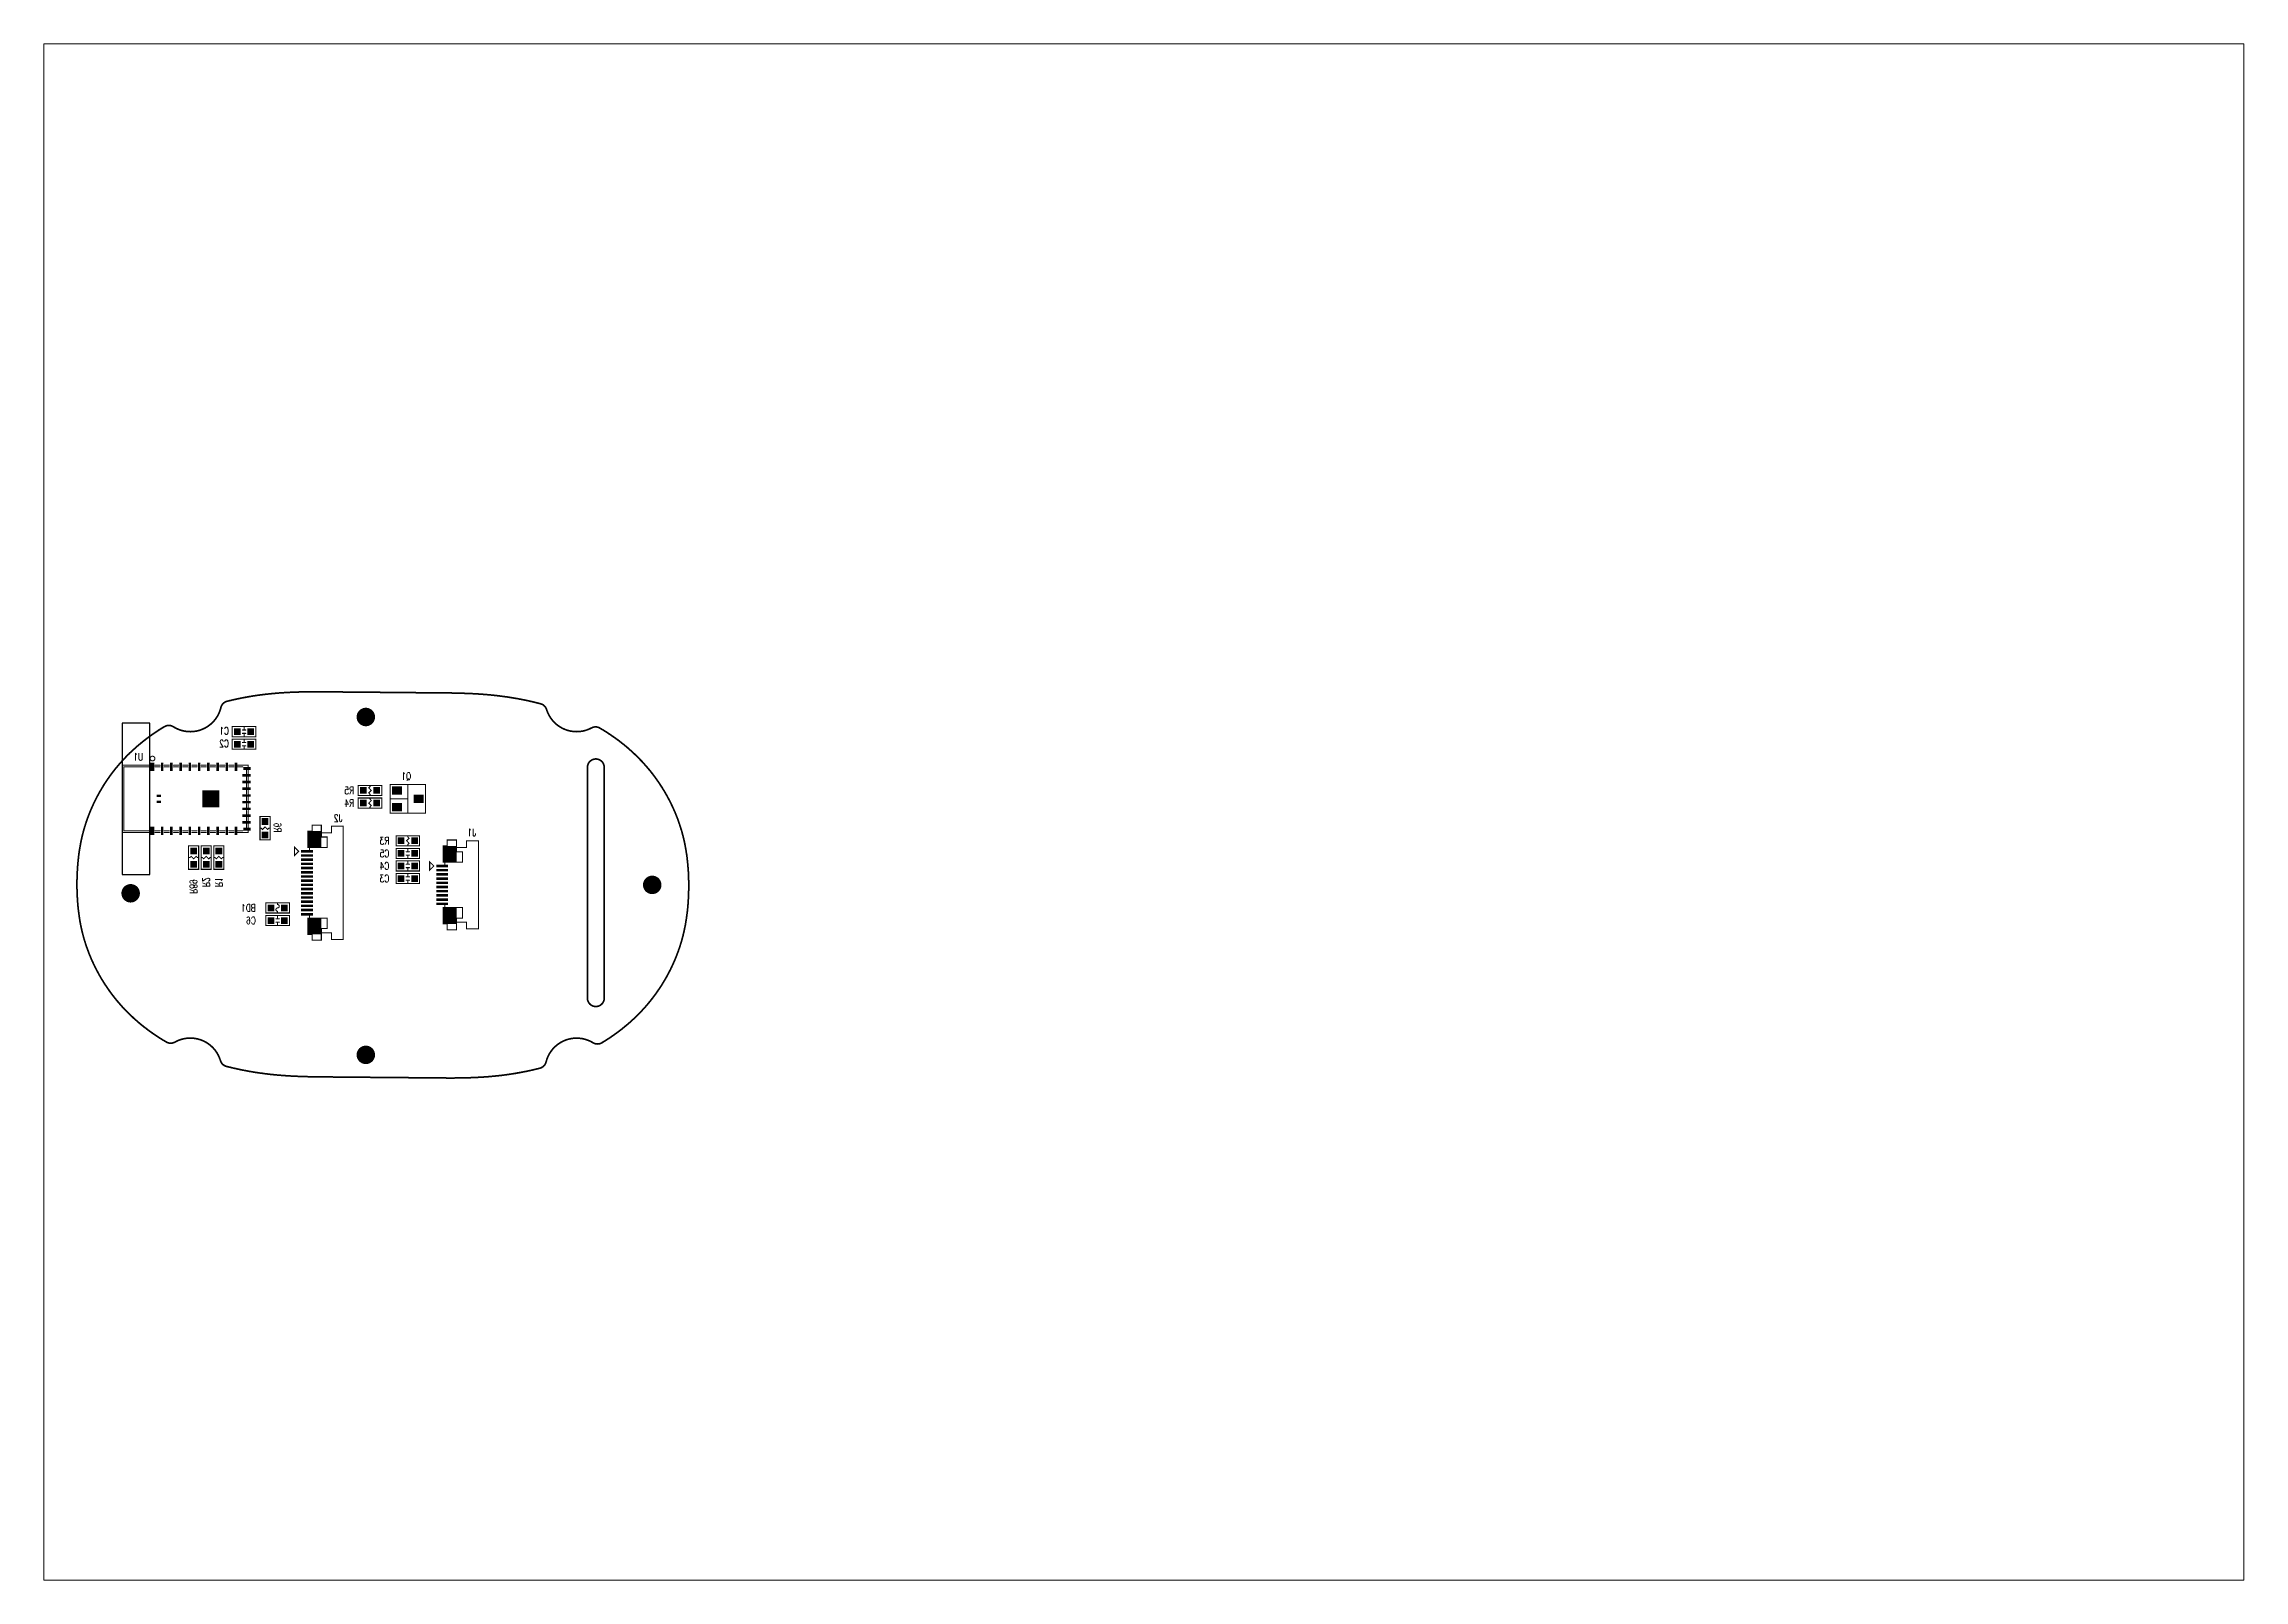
# Paper-space layout '배치1' of a CAD drawing. Extents: x 1.14 to 10.22, y 0.79 to 7.14.
# The model-space entities are those that its viewports show. They can reach past a viewport. Long polylines and large blocks are cut down to what shows.
import ezdxf
from ezdxf.enums import TextEntityAlignment as Align

# ---------------------------------------------------------------- set-up
doc = ezdxf.new("R2010")
doc.units = 0
doc.header["$MEASUREMENT"] = 0
for name, pattern in [('KEEPOUT_00001000$0', [2, 1, 1]), ('TRMIDX_10', [2, 1, 1]), ('TRMIDX_11', [2, 1, 1]), ('TRMIDX_16', [2, 1, 1]), ('TRMIDX_17', [2, 1, 1])]:
    doc.linetypes.add(name, pattern=pattern)
doc.layers.get('0').update_dxf_attribs({"linetype": 'CONTINUOUS'})
for name, color, linetype in [('2D_LINE_00', 136, 'CONTINUOUS'), ('DRIL_NPLTE_THRU_01', 4, 'CONTINUOUS'), ('DRIL_NPLTE_THRU_02', 176, 'CONTINUOUS'), ('DRIL_NPLTE_THRU_03', 216, 'CONTINUOUS'), ('DRIL_NPLTE_THRU_04', 16, 'CONTINUOUS'), ('DRIL_PLTE_THRU_01', 4, 'CONTINUOUS'), ('DRIL_PLTE_THRU_02', 176, 'CONTINUOUS'), ('DRIL_PLTE_THRU_03', 216, 'CONTINUOUS'), ('DRIL_PLTE_THRU_04', 16, 'CONTINUOUS'), ('DRIL_SYMBOL', 254, 'CONTINUOUS'), ('KEEPOUT_00', 150, 'CONTINUOUS'), ('PADS_BOT', 1, 'CONTINUOUS'), ('PADS_INNER', 136, 'CONTINUOUS'), ('PADS_TOP', 136, 'CONTINUOUS'), ('PART_BOT_2DLINE_00', 6, 'CONTINUOUS'), ('PART_BOT_COPPER_01', 6, 'CONTINUOUS'), ('PART_NAME_04', 6, 'CONTINUOUS')]:
    doc.layers.add(name, color=color, linetype=linetype)
doc.styles.add('W0$125', font='simplex', dxfattribs={"width": 0.75})

# ---------------------------------------------------------------- blocks, each defined once
blk = doc.blocks.new('SMOOTH_0$2')
at = {"const_width": 0.1}
blk.add_lwpolyline([(-0.05, 0, 1), (0.05, 0, 1)], format="xyb", close=True, dxfattribs=at)
blk = doc.blocks.new('DRAWING_97')
at = {"layer": '2D_LINE_00', "const_width": 0.2}
for points in [[(-17.25, 41.38, -0.279205), (-16.52, 42.12)], [(20.82, 41.82, -0.258152), (21.52, 41.14)], [(-23.97, 39.1, -0.283443), (-22.92, 39.09)], [(-17.25, 41.38, -0.516138), (-22.92, 39.09)], [(26.88, 38.95, -0.472698), (21.52, 41.14)], [(26.88, 38.95, -0.261879), (27.86, 38.93)], [(-22.74, 1.52, -0.266079), (-23.73, 1.52)], [(-22.74, 1.52, -0.481267), (-17.31, -0.68)], [(21.46, -0.85, -0.507878), (27.06, 1.44)], [(28.1, 1.44, -0.279675), (27.06, 1.44)], [(-16.6, -1.37, -0.262345), (-17.31, -0.68)], [(21.46, -0.85, -0.275446), (20.74, -1.58)]]:
    blk.add_lwpolyline(points, format="xyb", dxfattribs=at)
for points in [[(-16.52, 42.12), (-16.49, 42.13), (-16.45, 42.14), (-16.41, 42.15), (-16.38, 42.15), (-16.34, 42.16), (-16.3, 42.17), (-16.27, 42.18), (-16.23, 42.19), (-16.19, 42.2), (-16.16, 42.21), (-16.12, 42.22), (-16.08, 42.23), (-16.05, 42.23), (-16.01, 42.24), (-15.97, 42.25), (-15.94, 42.26), (-15.9, 42.27), (-15.86, 42.28), (-15.83, 42.29), (-15.79, 42.29), (-15.75, 42.3), (-15.72, 42.31), (-15.68, 42.32), (-15.64, 42.33), (-15.61, 42.34), (-15.57, 42.34), (-15.53, 42.35), (-15.5, 42.36), (-15.46, 42.37), (-15.42, 42.38), (-15.38, 42.39), (-15.35, 42.39), (-15.31, 42.4), (-15.27, 42.41), (-15.24, 42.42), (-15.2, 42.42), (-15.16, 42.43), (-15.13, 42.44), (-15.09, 42.45), (-15.05, 42.46), (-15.01, 42.46), (-14.98, 42.47), (-14.94, 42.48), (-14.9, 42.49), (-14.86, 42.49), (-14.83, 42.5), (-14.79, 42.51), (-14.75, 42.52), (-14.72, 42.52), (-14.68, 42.53), (-14.64, 42.54), (-14.6, 42.54), (-14.57, 42.55), (-14.53, 42.56), (-14.49, 42.57), (-14.45, 42.57), (-14.42, 42.58), (-14.38, 42.59), (-14.34, 42.59), (-14.3, 42.6), (-14.27, 42.61), (-14.23, 42.61), (-14.19, 42.62), (-14.15, 42.63), (-14.12, 42.63), (-14.08, 42.64), (-14.04, 42.65), (-14, 42.65), (-13.97, 42.66), (-13.93, 42.67), (-13.89, 42.67), (-13.85, 42.68), (-13.82, 42.69), (-13.78, 42.69), (-13.74, 42.7), (-13.7, 42.7), (-13.67, 42.71), (-13.63, 42.72), (-13.59, 42.72), (-13.55, 42.73), (-13.51, 42.74), (-13.48, 42.74), (-13.44, 42.75), (-13.4, 42.75), (-13.36, 42.76), (-13.33, 42.76), (-13.29, 42.77), (-13.25, 42.78), (-13.21, 42.78), (-13.17, 42.79), (-13.14, 42.79), (-13.1, 42.8), (-13.06, 42.8), (-13.02, 42.81), (-12.98, 42.82), (-12.95, 42.82), (-12.91, 42.83), (-12.87, 42.83), (-12.83, 42.84), (-12.79, 42.84), (-12.75, 42.85), (-12.72, 42.85), (-12.68, 42.86), (-12.64, 42.86), (-12.6, 42.87), (-12.56, 42.87), (-12.53, 42.88), (-12.49, 42.88), (-12.45, 42.89), (-12.41, 42.89), (-12.37, 42.9), (-12.33, 42.9), (-12.3, 42.91), (-12.26, 42.91), (-12.22, 42.92), (-12.18, 42.92), (-12.14, 42.93), (-12.1, 42.93), (-12.07, 42.94), (-12.03, 42.94), (-11.99, 42.95), (-11.95, 42.95), (-11.91, 42.95), (-11.87, 42.96), (-11.83, 42.96), (-11.8, 42.97), (-11.76, 42.97), (-11.72, 42.98), (-11.68, 42.98), (-11.64, 42.98), (-11.6, 42.99), (-11.56, 42.99), (-11.53, 43), (-11.49, 43), (-11.45, 43.01), (-11.41, 43.01), (-11.37, 43.01), (-11.33, 43.02), (-11.29, 43.02), (-11.25, 43.02), (-11.22, 43.03), (-11.18, 43.03), (-11.14, 43.04), (-11.1, 43.04), (-11.06, 43.04), (-11.02, 43.05), (-10.98, 43.05), (-10.94, 43.05), (-10.9, 43.06), (-10.87, 43.06), (-10.83, 43.06), (-10.79, 43.07), (-10.75, 43.07), (-10.71, 43.07), (-10.67, 43.08), (-10.63, 43.08), (-10.59, 43.08), (-10.55, 43.09), (-10.51, 43.09), (-10.48, 43.09), (-10.44, 43.1), (-10.4, 43.1), (-10.36, 43.1), (-10.32, 43.11), (-10.28, 43.11), (-10.24, 43.11), (-10.2, 43.12), (-10.16, 43.12), (-10.12, 43.12), (-10.08, 43.12), (-10.04, 43.13), (-10, 43.13), (-9.96, 43.13), (-9.93, 43.13), (-9.89, 43.14), (-9.85, 43.14), (-9.81, 43.14), (-9.77, 43.14), (-9.73, 43.15), (-9.69, 43.15), (-9.65, 43.15), (-9.61, 43.15), (-9.57, 43.16), (-9.53, 43.16), (-9.49, 43.16), (-9.45, 43.16), (-9.41, 43.17), (-9.37, 43.17), (-9.33, 43.17), (-9.29, 43.17), (-9.25, 43.17), (-9.21, 43.18), (-9.17, 43.18), (-9.13, 43.18), (-9.09, 43.18), (-9.05, 43.18), (-9.01, 43.19), (-8.97, 43.19), (-8.93, 43.19), (-8.89, 43.19), (-8.85, 43.19), (-8.81, 43.2), (-8.77, 43.2), (-8.73, 43.2), (-8.69, 43.2), (-8.65, 43.2), (-8.61, 43.2), (-8.57, 43.21), (-8.53, 43.21), (-8.49, 43.21), (-8.45, 43.21), (-8.41, 43.21), (-8.37, 43.21), (-8.33, 43.21), (-8.29, 43.22), (-8.25, 43.22), (-8.21, 43.22), (-8.17, 43.22), (-8.13, 43.22), (-8.09, 43.22), (-8.05, 43.22), (-8.01, 43.22), (-7.97, 43.23), (-7.93, 43.23), (-7.88, 43.23), (-7.84, 43.23), (-7.8, 43.23), (-7.76, 43.23), (-7.72, 43.23), (-7.68, 43.23), (-7.64, 43.23), (-7.6, 43.23), (-7.56, 43.24), (-7.52, 43.24), (-7.48, 43.24), (-7.44, 43.24), (-7.4, 43.24), (-7.35, 43.24), (-7.31, 43.24), (-7.27, 43.24), (-7.23, 43.24), (-7.19, 43.24), (-7.15, 43.24), (-7.11, 43.24), (-7.07, 43.24), (-7.03, 43.24), (-6.99, 43.24), (-6.95, 43.25), (-6.91, 43.25), (-6.86, 43.25), (-6.82, 43.25), (-6.78, 43.25), (-6.74, 43.25), (-6.7, 43.25), (-6.66, 43.25)], [(-6.66, 43.25), (-6.59, 43.25), (-6.53, 43.25), (-6.46, 43.25), (-6.39, 43.25), (-6.33, 43.25), (-6.26, 43.25), (-6.2, 43.25), (-6.13, 43.25), (-6.06, 43.25), (-6, 43.25), (-5.93, 43.25), (-5.86, 43.25), (-5.8, 43.25), (-5.73, 43.25), (-5.67, 43.25), (-5.6, 43.25), (-5.53, 43.25), (-5.47, 43.25), (-5.4, 43.25), (-5.33, 43.25), (-5.27, 43.25), (-5.2, 43.25), (-5.13, 43.25), (-5.06, 43.25), (-5, 43.25), (-4.93, 43.25), (-4.86, 43.25), (-4.79, 43.24), (-4.72, 43.24), (-4.65, 43.24), (-4.59, 43.24), (-4.52, 43.24), (-4.45, 43.24), (-4.38, 43.24), (-4.31, 43.24), (-4.24, 43.24), (-4.17, 43.24), (-4.1, 43.24), (-4.03, 43.24), (-3.96, 43.24), (-3.89, 43.24), (-3.82, 43.24), (-3.75, 43.24), (-3.68, 43.23), (-3.61, 43.23), (-3.54, 43.23), (-3.47, 43.23), (-3.4, 43.23), (-3.33, 43.23), (-3.26, 43.23), (-3.19, 43.23), (-3.12, 43.23), (-3.05, 43.23), (-2.98, 43.23), (-2.91, 43.23), (-2.84, 43.23), (-2.77, 43.23), (-2.7, 43.22), (-2.63, 43.22), (-2.56, 43.22), (-2.49, 43.22), (-2.42, 43.22), (-2.35, 43.22), (-2.28, 43.22), (-2.21, 43.22), (-2.14, 43.22), (-2.07, 43.22), (-2.01, 43.22), (-1.94, 43.22), (-1.87, 43.22), (-1.8, 43.22), (-1.73, 43.22), (-1.66, 43.21), (-1.59, 43.21), (-1.52, 43.21), (-1.45, 43.21), (-1.38, 43.21), (-1.31, 43.21), (-1.24, 43.21), (-1.17, 43.21), (-1.1, 43.21), (-1.03, 43.21), (-0.96, 43.21), (-0.89, 43.21), (-0.82, 43.21), (-0.75, 43.21), (-0.68, 43.21), (-0.61, 43.21), (-0.54, 43.2), (-0.47, 43.2), (-0.4, 43.2), (-0.34, 43.2), (-0.27, 43.2), (-0.2, 43.2), (-0.13, 43.2), (-0.06, 43.2), (0.01, 43.2), (0.08, 43.2), (0.15, 43.2), (0.22, 43.2), (0.29, 43.2), (0.36, 43.2), (0.43, 43.2), (0.5, 43.2), (0.57, 43.2), (0.64, 43.19), (0.71, 43.19), (0.78, 43.19), (0.85, 43.19), (0.92, 43.19), (0.99, 43.19), (1.06, 43.19), (1.13, 43.19), (1.19, 43.19), (1.26, 43.19), (1.33, 43.19), (1.4, 43.19), (1.47, 43.19), (1.54, 43.19), (1.61, 43.19), (1.68, 43.19), (1.75, 43.18), (1.82, 43.18), (1.89, 43.18), (1.96, 43.18), (2.03, 43.18), (2.1, 43.18), (2.17, 43.18), (2.24, 43.18), (2.31, 43.18), (2.38, 43.18), (2.45, 43.18), (2.52, 43.18), (2.59, 43.18), (2.66, 43.18), (2.73, 43.18), (2.8, 43.18), (2.87, 43.17), (2.94, 43.17), (3.01, 43.17), (3.08, 43.17), (3.15, 43.17), (3.22, 43.17), (3.28, 43.17), (3.35, 43.17), (3.42, 43.17), (3.49, 43.17), (3.56, 43.17), (3.63, 43.17), (3.7, 43.17), (3.77, 43.17), (3.84, 43.17), (3.91, 43.16), (3.98, 43.16), (4.05, 43.16), (4.12, 43.16), (4.19, 43.16), (4.26, 43.16), (4.33, 43.16), (4.4, 43.16), (4.47, 43.16), (4.54, 43.16), (4.61, 43.16), (4.68, 43.16), (4.75, 43.16), (4.82, 43.16), (4.89, 43.16), (4.96, 43.15), (5.03, 43.15), (5.1, 43.15), (5.17, 43.15), (5.24, 43.15), (5.31, 43.15), (5.38, 43.15), (5.45, 43.15), (5.52, 43.15), (5.59, 43.15), (5.66, 43.15), (5.72, 43.15), (5.79, 43.15), (5.86, 43.15), (5.93, 43.15), (6, 43.14), (6.07, 43.14), (6.14, 43.14), (6.21, 43.14), (6.28, 43.14), (6.35, 43.14), (6.42, 43.14), (6.49, 43.14), (6.56, 43.14), (6.63, 43.14), (6.7, 43.14), (6.77, 43.14), (6.84, 43.14), (6.91, 43.14), (6.98, 43.14), (7.05, 43.14), (7.12, 43.14), (7.19, 43.13), (7.26, 43.13), (7.33, 43.13), (7.4, 43.13), (7.46, 43.13), (7.53, 43.13), (7.6, 43.13), (7.67, 43.13), (7.74, 43.13), (7.81, 43.13), (7.88, 43.13), (7.95, 43.13), (8.02, 43.13), (8.09, 43.13), (8.16, 43.13), (8.23, 43.13), (8.3, 43.13), (8.37, 43.13), (8.44, 43.13), (8.5, 43.12), (8.57, 43.12), (8.64, 43.12), (8.71, 43.12), (8.78, 43.12), (8.85, 43.12), (8.92, 43.12), (8.99, 43.12), (9.06, 43.12), (9.12, 43.12), (9.19, 43.12), (9.26, 43.12), (9.33, 43.12), (9.4, 43.12), (9.47, 43.12), (9.54, 43.11), (9.6, 43.11), (9.67, 43.11), (9.74, 43.11), (9.81, 43.11), (9.88, 43.11), (9.94, 43.11), (10.01, 43.11), (10.08, 43.11), (10.15, 43.11), (10.21, 43.11), (10.28, 43.1), (10.35, 43.1), (10.41, 43.1), (10.48, 43.1), (10.55, 43.1), (10.62, 43.1), (10.68, 43.1), (10.75, 43.09), (10.81, 43.09), (10.88, 43.09), (10.95, 43.09), (11.01, 43.09), (11.08, 43.09), (11.15, 43.09), (11.21, 43.08), (11.28, 43.08), (11.34, 43.08), (11.41, 43.08), (11.47, 43.08), (11.54, 43.07), (11.6, 43.07), (11.67, 43.07), (11.73, 43.07), (11.8, 43.06), (11.86, 43.06), (11.93, 43.06), (11.99, 43.06), (12.06, 43.06), (12.12, 43.05), (12.18, 43.05), (12.25, 43.05), (12.31, 43.04), (12.38, 43.04), (12.44, 43.04), (12.5, 43.04), (12.57, 43.03), (12.63, 43.03), (12.7, 43.03), (12.76, 43.02), (12.82, 43.02), (12.89, 43.02), (12.95, 43.01), (13.01, 43.01), (13.08, 43.01), (13.14, 43), (13.2, 43), (13.27, 42.99), (13.33, 42.99), (13.39, 42.99), (13.45, 42.98), (13.52, 42.98), (13.58, 42.97), (13.64, 42.97), (13.71, 42.97), (13.77, 42.96), (13.83, 42.96), (13.89, 42.95), (13.96, 42.95), (14.02, 42.94), (14.08, 42.94), (14.14, 42.93), (14.21, 42.93), (14.27, 42.92), (14.33, 42.92), (14.39, 42.91), (14.46, 42.91), (14.52, 42.9), (14.58, 42.9), (14.64, 42.89), (14.71, 42.88), (14.77, 42.88), (14.83, 42.87), (14.89, 42.87), (14.95, 42.86), (15.02, 42.85), (15.08, 42.85), (15.14, 42.84), (15.2, 42.84), (15.26, 42.83), (15.33, 42.82), (15.39, 42.82), (15.45, 42.81), (15.51, 42.8), (15.57, 42.79), (15.64, 42.79), (15.7, 42.78), (15.76, 42.77), (15.82, 42.77), (15.88, 42.76), (15.95, 42.75), (16.01, 42.74), (16.07, 42.74), (16.13, 42.73), (16.19, 42.72), (16.25, 42.71), (16.32, 42.7), (16.38, 42.7), (16.44, 42.69), (16.5, 42.68), (16.56, 42.67), (16.62, 42.66), (16.68, 42.65), (16.75, 42.64), (16.81, 42.64), (16.87, 42.63), (16.93, 42.62), (16.99, 42.61), (17.05, 42.6), (17.11, 42.59), (17.17, 42.58), (17.23, 42.57), (17.3, 42.56), (17.36, 42.55), (17.42, 42.54), (17.48, 42.53), (17.54, 42.52), (17.6, 42.51), (17.66, 42.5), (17.72, 42.49), (17.78, 42.48), (17.84, 42.47), (17.9, 42.46), (17.96, 42.45), (18.02, 42.44), (18.09, 42.43), (18.15, 42.42), (18.21, 42.4), (18.27, 42.39), (18.33, 42.38), (18.39, 42.37), (18.45, 42.36), (18.51, 42.35), (18.57, 42.34), (18.63, 42.32), (18.69, 42.31), (18.75, 42.3), (18.81, 42.29), (18.87, 42.28), (18.93, 42.26), (18.99, 42.25), (19.05, 42.24), (19.11, 42.23), (19.17, 42.21), (19.23, 42.2), (19.29, 42.19), (19.35, 42.17), (19.4, 42.16), (19.46, 42.15), (19.52, 42.13), (19.58, 42.12), (19.64, 42.11), (19.7, 42.09), (19.76, 42.08), (19.82, 42.07), (19.88, 42.05), (19.94, 42.04), (20, 42.02), (20.06, 42.01), (20.12, 42), (20.17, 41.98), (20.23, 41.97), (20.29, 41.95), (20.35, 41.94), (20.41, 41.92), (20.47, 41.91), (20.53, 41.89), (20.59, 41.88), (20.64, 41.86), (20.7, 41.85), (20.76, 41.83), (20.82, 41.82)], [(-23.73, 1.52), (-23.8, 1.56), (-23.86, 1.6), (-23.93, 1.64), (-23.99, 1.68), (-24.06, 1.72), (-24.12, 1.75), (-24.19, 1.79), (-24.25, 1.83), (-24.32, 1.87), (-24.38, 1.91), (-24.44, 1.95), (-24.51, 1.99), (-24.57, 2.03), (-24.64, 2.07), (-24.7, 2.11), (-24.76, 2.15), (-24.82, 2.2), (-24.89, 2.24), (-24.95, 2.28), (-25.01, 2.32), (-25.07, 2.36), (-25.14, 2.4), (-25.2, 2.45), (-25.26, 2.49), (-25.32, 2.53), (-25.38, 2.57), (-25.44, 2.61), (-25.5, 2.66), (-25.56, 2.7), (-25.62, 2.74), (-25.69, 2.79), (-25.75, 2.83), (-25.81, 2.88), (-25.87, 2.92), (-25.93, 2.96), (-25.99, 3.01), (-26.04, 3.05), (-26.1, 3.1), (-26.16, 3.14), (-26.22, 3.19), (-26.28, 3.23), (-26.34, 3.28), (-26.4, 3.32), (-26.46, 3.37), (-26.52, 3.42), (-26.57, 3.46), (-26.63, 3.51), (-26.69, 3.56), (-26.75, 3.6), (-26.8, 3.65), (-26.86, 3.7), (-26.92, 3.75), (-26.98, 3.79), (-27.03, 3.84), (-27.09, 3.89), (-27.15, 3.94), (-27.2, 3.99), (-27.26, 4.04), (-27.31, 4.09), (-27.37, 4.13), (-27.43, 4.18), (-27.48, 4.23), (-27.54, 4.28), (-27.59, 4.33), (-27.65, 4.38), (-27.7, 4.43), (-27.76, 4.49), (-27.81, 4.54), (-27.87, 4.59), (-27.92, 4.64), (-27.98, 4.69), (-28.03, 4.74), (-28.08, 4.79), (-28.14, 4.84), (-28.19, 4.9), (-28.24, 4.95), (-28.3, 5), (-28.35, 5.05), (-28.4, 5.11), (-28.45, 5.16), (-28.51, 5.21), (-28.56, 5.27), (-28.61, 5.32), (-28.66, 5.37), (-28.71, 5.43), (-28.76, 5.48), (-28.81, 5.54), (-28.86, 5.59), (-28.92, 5.64), (-28.97, 5.7), (-29.02, 5.75), (-29.06, 5.81), (-29.11, 5.86), (-29.16, 5.92), (-29.21, 5.97), (-29.26, 6.03), (-29.31, 6.08), (-29.36, 6.14), (-29.41, 6.2), (-29.45, 6.25), (-29.5, 6.31), (-29.55, 6.36), (-29.6, 6.42), (-29.64, 6.48), (-29.69, 6.53), (-29.74, 6.59), (-29.78, 6.65), (-29.83, 6.71), (-29.88, 6.76), (-29.92, 6.82), (-29.97, 6.88), (-30.01, 6.94), (-30.06, 6.99), (-30.1, 7.05), (-30.15, 7.11), (-30.19, 7.17), (-30.24, 7.23), (-30.28, 7.28), (-30.32, 7.34), (-30.37, 7.4), (-30.41, 7.46), (-30.45, 7.52), (-30.5, 7.58), (-30.54, 7.64), (-30.58, 7.7), (-30.62, 7.76), (-30.67, 7.82), (-30.71, 7.88), (-30.75, 7.94), (-30.79, 8), (-30.83, 8.06), (-30.87, 8.12), (-30.91, 8.18), (-30.95, 8.24), (-31, 8.3), (-31.04, 8.37), (-31.08, 8.43), (-31.12, 8.49), (-31.15, 8.55), (-31.19, 8.61), (-31.23, 8.67), (-31.27, 8.74), (-31.31, 8.8), (-31.35, 8.86), (-31.39, 8.92), (-31.43, 8.99), (-31.46, 9.05), (-31.5, 9.11), (-31.54, 9.18), (-31.58, 9.24), (-31.61, 9.3), (-31.65, 9.37), (-31.69, 9.43), (-31.72, 9.49), (-31.76, 9.56), (-31.79, 9.62), (-31.83, 9.69), (-31.86, 9.75), (-31.9, 9.82), (-31.93, 9.88), (-31.97, 9.95), (-32, 10.01), (-32.04, 10.08), (-32.07, 10.14), (-32.11, 10.21), (-32.14, 10.27), (-32.17, 10.34), (-32.21, 10.4), (-32.24, 10.47), (-32.27, 10.54), (-32.3, 10.6), (-32.34, 10.67), (-32.37, 10.74), (-32.4, 10.8), (-32.43, 10.87), (-32.46, 10.94), (-32.49, 11), (-32.52, 11.07), (-32.56, 11.14), (-32.59, 11.21), (-32.62, 11.27), (-32.65, 11.34), (-32.68, 11.41), (-32.7, 11.48), (-32.73, 11.55), (-32.76, 11.61), (-32.79, 11.68), (-32.82, 11.75), (-32.85, 11.82), (-32.88, 11.89), (-32.9, 11.96), (-32.93, 12.02), (-32.96, 12.09), (-32.98, 12.16), (-33.01, 12.23), (-33.04, 12.3), (-33.06, 12.37), (-33.09, 12.44), (-33.12, 12.51), (-33.14, 12.58), (-33.17, 12.65), (-33.19, 12.72), (-33.21, 12.78), (-33.24, 12.85), (-33.26, 12.92), (-33.29, 12.99), (-33.31, 13.06), (-33.33, 13.13), (-33.36, 13.2), (-33.38, 13.27), (-33.4, 13.34), (-33.42, 13.41), (-33.44, 13.48), (-33.47, 13.55), (-33.49, 13.62), (-33.51, 13.69), (-33.53, 13.76), (-33.55, 13.83), (-33.57, 13.9), (-33.59, 13.97), (-33.61, 14.04), (-33.63, 14.11), (-33.65, 14.18), (-33.67, 14.25), (-33.68, 14.32), (-33.7, 14.39), (-33.72, 14.46), (-33.74, 14.53), (-33.76, 14.6), (-33.77, 14.67), (-33.79, 14.74), (-33.81, 14.81), (-33.82, 14.88), (-33.84, 14.96), (-33.86, 15.03), (-33.87, 15.1), (-33.89, 15.17), (-33.9, 15.24), (-33.92, 15.31), (-33.93, 15.38), (-33.95, 15.46), (-33.96, 15.53), (-33.97, 15.6), (-33.99, 15.67), (-34, 15.75), (-34.01, 15.82), (-34.03, 15.89), (-34.04, 15.96), (-34.05, 16.04), (-34.06, 16.11), (-34.08, 16.18), (-34.09, 16.26), (-34.1, 16.33), (-34.11, 16.4), (-34.12, 16.48), (-34.13, 16.55), (-34.14, 16.63), (-34.15, 16.7), (-34.16, 16.78), (-34.17, 16.85), (-34.18, 16.93), (-34.19, 17), (-34.2, 17.08), (-34.21, 17.15), (-34.22, 17.23), (-34.23, 17.3), (-34.24, 17.38), (-34.25, 17.45), (-34.25, 17.53), (-34.26, 17.6), (-34.27, 17.68), (-34.28, 17.76), (-34.28, 17.83), (-34.29, 17.91), (-34.3, 17.99), (-34.3, 18.06), (-34.31, 18.14), (-34.31, 18.22), (-34.32, 18.29), (-34.32, 18.37), (-34.33, 18.45), (-34.33, 18.52), (-34.34, 18.6), (-34.34, 18.68), (-34.35, 18.76), (-34.35, 18.83), (-34.36, 18.91), (-34.36, 18.99), (-34.36, 19.07), (-34.37, 19.15), (-34.37, 19.22), (-34.37, 19.3), (-34.38, 19.38), (-34.38, 19.46), (-34.38, 19.54), (-34.38, 19.61), (-34.38, 19.69), (-34.39, 19.77), (-34.39, 19.85), (-34.39, 19.93), (-34.39, 20.01), (-34.39, 20.09), (-34.39, 20.16), (-34.39, 20.24), (-34.39, 20.32), (-34.39, 20.4), (-34.39, 20.48), (-34.39, 20.56), (-34.39, 20.64), (-34.39, 20.72), (-34.39, 20.79), (-34.39, 20.87), (-34.38, 20.95), (-34.38, 21.03), (-34.38, 21.11), (-34.38, 21.19), (-34.38, 21.26), (-34.37, 21.34), (-34.37, 21.42), (-34.37, 21.5), (-34.36, 21.58), (-34.36, 21.66), (-34.36, 21.73), (-34.35, 21.81), (-34.35, 21.89), (-34.34, 21.97), (-34.34, 22.05), (-34.34, 22.12), (-34.33, 22.2), (-34.33, 22.28), (-34.32, 22.36), (-34.31, 22.43), (-34.31, 22.51), (-34.3, 22.59), (-34.3, 22.66), (-34.29, 22.74), (-34.28, 22.82), (-34.28, 22.89), (-34.27, 22.97), (-34.26, 23.05), (-34.25, 23.12), (-34.25, 23.2), (-34.24, 23.28), (-34.23, 23.35), (-34.22, 23.43), (-34.21, 23.5), (-34.21, 23.58), (-34.2, 23.65), (-34.19, 23.73), (-34.18, 23.8), (-34.17, 23.88), (-34.16, 23.96), (-34.15, 24.03), (-34.14, 24.1), (-34.13, 24.18), (-34.12, 24.25), (-34.1, 24.33), (-34.09, 24.4), (-34.08, 24.48), (-34.07, 24.55), (-34.06, 24.63), (-34.04, 24.7), (-34.03, 24.77), (-34.02, 24.85), (-34.01, 24.92), (-33.99, 24.99), (-33.98, 25.07), (-33.97, 25.14), (-33.95, 25.21), (-33.94, 25.29), (-33.92, 25.36), (-33.91, 25.43), (-33.89, 25.5), (-33.88, 25.58), (-33.86, 25.65), (-33.85, 25.72), (-33.83, 25.79), (-33.81, 25.87), (-33.8, 25.94), (-33.78, 26.01), (-33.76, 26.08), (-33.75, 26.15), (-33.73, 26.22), (-33.71, 26.3), (-33.69, 26.37), (-33.67, 26.44), (-33.65, 26.51), (-33.64, 26.58), (-33.62, 26.65), (-33.6, 26.72), (-33.58, 26.79), (-33.56, 26.86), (-33.54, 26.93), (-33.52, 27), (-33.5, 27.07), (-33.48, 27.14), (-33.45, 27.21), (-33.43, 27.28), (-33.41, 27.35), (-33.39, 27.42), (-33.37, 27.49), (-33.35, 27.56), (-33.32, 27.63), (-33.3, 27.7), (-33.28, 27.77), (-33.25, 27.84), (-33.23, 27.91), (-33.21, 27.98), (-33.18, 28.05), (-33.16, 28.12), (-33.13, 28.18), (-33.11, 28.25), (-33.08, 28.32), (-33.06, 28.39), (-33.03, 28.46), (-33, 28.53), (-32.98, 28.6), (-32.95, 28.66), (-32.93, 28.73), (-32.9, 28.8), (-32.87, 28.87), (-32.84, 28.93), (-32.82, 29), (-32.79, 29.07), (-32.76, 29.14), (-32.73, 29.21), (-32.7, 29.27), (-32.67, 29.34), (-32.64, 29.41), (-32.61, 29.47), (-32.58, 29.54), (-32.55, 29.61), (-32.52, 29.68), (-32.49, 29.74), (-32.46, 29.81), (-32.43, 29.88), (-32.4, 29.94), (-32.37, 30.01), (-32.34, 30.08), (-32.3, 30.14), (-32.27, 30.21), (-32.24, 30.27), (-32.21, 30.34), (-32.17, 30.41), (-32.14, 30.47), (-32.11, 30.54), (-32.07, 30.6), (-32.04, 30.67), (-32, 30.74), (-31.97, 30.8), (-31.93, 30.87), (-31.9, 30.93), (-31.86, 31), (-31.83, 31.06), (-31.79, 31.13), (-31.76, 31.19), (-31.72, 31.26), (-31.68, 31.32), (-31.65, 31.39), (-31.61, 31.45), (-31.57, 31.52), (-31.53, 31.58), (-31.5, 31.64), (-31.46, 31.71), (-31.42, 31.77), (-31.38, 31.84), (-31.34, 31.9), (-31.3, 31.96), (-31.27, 32.03), (-31.23, 32.09), (-31.19, 32.15), (-31.15, 32.22), (-31.11, 32.28), (-31.07, 32.34), (-31.03, 32.4), (-30.99, 32.46), (-30.95, 32.53), (-30.9, 32.59), (-30.86, 32.65), (-30.82, 32.71), (-30.78, 32.77), (-30.74, 32.83), (-30.7, 32.9), (-30.65, 32.96), (-30.61, 33.02), (-30.57, 33.08), (-30.53, 33.14), (-30.48, 33.2), (-30.44, 33.26), (-30.4, 33.32), (-30.35, 33.38), (-30.31, 33.44), (-30.27, 33.49), (-30.22, 33.55), (-30.18, 33.61), (-30.13, 33.67), (-30.09, 33.73), (-30.04, 33.79), (-30, 33.84), (-29.95, 33.9), (-29.91, 33.96), (-29.86, 34.02), (-29.82, 34.08), (-29.77, 34.13), (-29.72, 34.19), (-29.68, 34.25), (-29.63, 34.3), (-29.58, 34.36), (-29.54, 34.42), (-29.49, 34.47), (-29.44, 34.53), (-29.39, 34.58), (-29.35, 34.64), (-29.3, 34.69), (-29.25, 34.75), (-29.2, 34.8), (-29.15, 34.86), (-29.1, 34.91), (-29.05, 34.97), (-29, 35.02), (-28.95, 35.08), (-28.91, 35.13), (-28.85, 35.19), (-28.8, 35.24), (-28.75, 35.29), (-28.7, 35.35), (-28.65, 35.4), (-28.6, 35.45), (-28.55, 35.51), (-28.5, 35.56), (-28.45, 35.61), (-28.39, 35.67), (-28.34, 35.72), (-28.29, 35.77), (-28.24, 35.82), (-28.18, 35.87), (-28.13, 35.93), (-28.08, 35.98), (-28.02, 36.03), (-27.97, 36.08), (-27.92, 36.13), (-27.86, 36.18), (-27.81, 36.23), (-27.75, 36.28), (-27.7, 36.33), (-27.64, 36.38), (-27.59, 36.43), (-27.53, 36.48), (-27.48, 36.53), (-27.42, 36.58), (-27.37, 36.63), (-27.31, 36.68), (-27.26, 36.73), (-27.2, 36.78), (-27.14, 36.83), (-27.09, 36.88), (-27.03, 36.93), (-26.97, 36.97), (-26.91, 37.02), (-26.86, 37.07), (-26.8, 37.12), (-26.74, 37.16), (-26.68, 37.21), (-26.63, 37.26), (-26.57, 37.31), (-26.51, 37.35), (-26.45, 37.4), (-26.39, 37.44), (-26.33, 37.49), (-26.27, 37.54), (-26.21, 37.58), (-26.15, 37.63), (-26.09, 37.67), (-26.03, 37.72), (-25.97, 37.76), (-25.91, 37.81), (-25.85, 37.85), (-25.79, 37.9), (-25.73, 37.94), (-25.67, 37.99), (-25.61, 38.03), (-25.55, 38.07), (-25.49, 38.12), (-25.43, 38.16), (-25.36, 38.2), (-25.3, 38.25), (-25.24, 38.29), (-25.18, 38.33), (-25.12, 38.37), (-25.05, 38.42), (-24.99, 38.46), (-24.93, 38.5), (-24.87, 38.54), (-24.8, 38.58), (-24.74, 38.63), (-24.68, 38.67), (-24.61, 38.71), (-24.55, 38.75), (-24.48, 38.79), (-24.42, 38.83), (-24.36, 38.87), (-24.29, 38.91), (-24.23, 38.95), (-24.16, 38.99), (-24.1, 39.03), (-24.03, 39.07), (-23.97, 39.1)], [(27.86, 38.93), (27.92, 38.89), (27.99, 38.85), (28.05, 38.81), (28.12, 38.77), (28.18, 38.74), (28.25, 38.7), (28.31, 38.66), (28.37, 38.62), (28.44, 38.58), (28.5, 38.54), (28.57, 38.5), (28.63, 38.46), (28.69, 38.42), (28.75, 38.38), (28.82, 38.34), (28.88, 38.3), (28.94, 38.25), (29, 38.21), (29.07, 38.17), (29.13, 38.13), (29.19, 38.09), (29.25, 38.05), (29.31, 38), (29.37, 37.96), (29.44, 37.92), (29.5, 37.88), (29.56, 37.83), (29.62, 37.79), (29.68, 37.75), (29.74, 37.71), (29.8, 37.66), (29.86, 37.62), (29.92, 37.57), (29.98, 37.53), (30.04, 37.49), (30.1, 37.44), (30.16, 37.4), (30.21, 37.35), (30.27, 37.31), (30.33, 37.26), (30.39, 37.22), (30.45, 37.17), (30.51, 37.12), (30.57, 37.08), (30.62, 37.03), (30.68, 36.99), (30.74, 36.94), (30.8, 36.89), (30.85, 36.85), (30.91, 36.8), (30.97, 36.75), (31.02, 36.7), (31.08, 36.66), (31.14, 36.61), (31.19, 36.56), (31.25, 36.51), (31.31, 36.46), (31.36, 36.41), (31.42, 36.36), (31.47, 36.31), (31.53, 36.26), (31.58, 36.22), (31.64, 36.17), (31.69, 36.12), (31.75, 36.07), (31.8, 36.01), (31.86, 35.96), (31.91, 35.91), (31.97, 35.86), (32.02, 35.81), (32.07, 35.76), (32.13, 35.71), (32.18, 35.66), (32.23, 35.61), (32.29, 35.55), (32.34, 35.5), (32.39, 35.45), (32.44, 35.4), (32.5, 35.34), (32.55, 35.29), (32.6, 35.24), (32.65, 35.18), (32.7, 35.13), (32.75, 35.08), (32.81, 35.02), (32.86, 34.97), (32.91, 34.92), (32.96, 34.86), (33.01, 34.81), (33.06, 34.75), (33.11, 34.7), (33.16, 34.64), (33.2, 34.59), (33.25, 34.53), (33.3, 34.48), (33.35, 34.42), (33.4, 34.37), (33.45, 34.31), (33.49, 34.26), (33.54, 34.2), (33.59, 34.15), (33.64, 34.09), (33.68, 34.03), (33.73, 33.98), (33.78, 33.92), (33.82, 33.86), (33.87, 33.81), (33.92, 33.75), (33.96, 33.69), (34.01, 33.63), (34.05, 33.58), (34.1, 33.52), (34.14, 33.46), (34.19, 33.4), (34.23, 33.35), (34.27, 33.29), (34.32, 33.23), (34.36, 33.17), (34.41, 33.11), (34.45, 33.05), (34.49, 32.99), (34.53, 32.93), (34.58, 32.88), (34.62, 32.82), (34.66, 32.76), (34.7, 32.7), (34.74, 32.64), (34.79, 32.58), (34.83, 32.52), (34.87, 32.46), (34.91, 32.4), (34.95, 32.34), (34.99, 32.27), (35.03, 32.21), (35.07, 32.15), (35.11, 32.09), (35.15, 32.03), (35.19, 31.97), (35.23, 31.91), (35.27, 31.85), (35.31, 31.78), (35.35, 31.72), (35.38, 31.66), (35.42, 31.6), (35.46, 31.53), (35.5, 31.47), (35.54, 31.41), (35.57, 31.35), (35.61, 31.28), (35.65, 31.22), (35.68, 31.16), (35.72, 31.09), (35.76, 31.03), (35.79, 30.97), (35.83, 30.9), (35.86, 30.84), (35.9, 30.77), (35.93, 30.71), (35.97, 30.65), (36, 30.58), (36.04, 30.52), (36.07, 30.45), (36.11, 30.39), (36.14, 30.32), (36.17, 30.26), (36.21, 30.19), (36.24, 30.12), (36.27, 30.06), (36.31, 29.99), (36.34, 29.93), (36.37, 29.86), (36.4, 29.79), (36.43, 29.73), (36.47, 29.66), (36.5, 29.59), (36.53, 29.53), (36.56, 29.46), (36.59, 29.39), (36.62, 29.33), (36.65, 29.26), (36.68, 29.19), (36.71, 29.12), (36.74, 29.06), (36.77, 28.99), (36.8, 28.92), (36.83, 28.85), (36.85, 28.78), (36.88, 28.72), (36.91, 28.65), (36.94, 28.58), (36.97, 28.51), (36.99, 28.44), (37.02, 28.37), (37.05, 28.31), (37.07, 28.24), (37.1, 28.17), (37.13, 28.1), (37.15, 28.03), (37.18, 27.96), (37.2, 27.89), (37.23, 27.82), (37.25, 27.76), (37.27, 27.69), (37.3, 27.62), (37.32, 27.55), (37.35, 27.48), (37.37, 27.41), (37.39, 27.34), (37.41, 27.27), (37.44, 27.2), (37.46, 27.13), (37.48, 27.06), (37.5, 26.99), (37.52, 26.92), (37.55, 26.85), (37.57, 26.79), (37.59, 26.72), (37.61, 26.65), (37.63, 26.58), (37.65, 26.51), (37.67, 26.44), (37.68, 26.37), (37.7, 26.3), (37.72, 26.23), (37.74, 26.16), (37.76, 26.09), (37.78, 26.02), (37.79, 25.95), (37.81, 25.88), (37.83, 25.81), (37.85, 25.74), (37.86, 25.66), (37.88, 25.59), (37.89, 25.52), (37.91, 25.45), (37.93, 25.38), (37.94, 25.31), (37.96, 25.24), (37.97, 25.17), (37.99, 25.1), (38, 25.02), (38.01, 24.95), (38.03, 24.88), (38.04, 24.81), (38.05, 24.74), (38.07, 24.66), (38.08, 24.59), (38.09, 24.52), (38.11, 24.45), (38.12, 24.37), (38.13, 24.3), (38.14, 24.23), (38.15, 24.15), (38.16, 24.08), (38.18, 24.01), (38.19, 23.93), (38.2, 23.86), (38.21, 23.78), (38.22, 23.71), (38.23, 23.64), (38.24, 23.56), (38.25, 23.49), (38.26, 23.41), (38.26, 23.34), (38.27, 23.26), (38.28, 23.19), (38.29, 23.11), (38.3, 23.04), (38.31, 22.96), (38.31, 22.89), (38.32, 22.81), (38.33, 22.73), (38.33, 22.66), (38.34, 22.58), (38.35, 22.51), (38.35, 22.43), (38.36, 22.35), (38.37, 22.28), (38.37, 22.2), (38.38, 22.12), (38.38, 22.05), (38.39, 21.97), (38.39, 21.89), (38.4, 21.82), (38.4, 21.74), (38.4, 21.66), (38.41, 21.58), (38.41, 21.51), (38.42, 21.43), (38.42, 21.35), (38.42, 21.27), (38.42, 21.19), (38.43, 21.12), (38.43, 21.04), (38.43, 20.96), (38.43, 20.88), (38.44, 20.8), (38.44, 20.73), (38.44, 20.65), (38.44, 20.57), (38.44, 20.49), (38.44, 20.41), (38.44, 20.33), (38.44, 20.26), (38.44, 20.18), (38.44, 20.1), (38.44, 20.02), (38.44, 19.94), (38.44, 19.86), (38.44, 19.79), (38.44, 19.71), (38.44, 19.63), (38.44, 19.55), (38.43, 19.47), (38.43, 19.39), (38.43, 19.32), (38.43, 19.24), (38.42, 19.16), (38.42, 19.08), (38.42, 19), (38.42, 18.93), (38.41, 18.85), (38.41, 18.77), (38.4, 18.69), (38.4, 18.62), (38.4, 18.54), (38.39, 18.46), (38.39, 18.38), (38.38, 18.31), (38.38, 18.23), (38.37, 18.15), (38.37, 18.08), (38.36, 18), (38.36, 17.92), (38.35, 17.85), (38.34, 17.77), (38.34, 17.69), (38.33, 17.62), (38.32, 17.54), (38.32, 17.46), (38.31, 17.39), (38.3, 17.31), (38.29, 17.24), (38.28, 17.16), (38.28, 17.08), (38.27, 17.01), (38.26, 16.93), (38.25, 16.86), (38.24, 16.78), (38.23, 16.71), (38.22, 16.63), (38.21, 16.56), (38.2, 16.48), (38.19, 16.41), (38.18, 16.33), (38.17, 16.26), (38.16, 16.19), (38.15, 16.11), (38.14, 16.04), (38.12, 15.96), (38.11, 15.89), (38.1, 15.82), (38.09, 15.74), (38.07, 15.67), (38.06, 15.6), (38.05, 15.52), (38.04, 15.45), (38.02, 15.38), (38.01, 15.3), (37.99, 15.23), (37.98, 15.16), (37.96, 15.09), (37.95, 15.01), (37.93, 14.94), (37.92, 14.87), (37.9, 14.8), (37.89, 14.73), (37.87, 14.65), (37.85, 14.58), (37.84, 14.51), (37.82, 14.44), (37.8, 14.37), (37.79, 14.3), (37.77, 14.22), (37.75, 14.15), (37.73, 14.08), (37.71, 14.01), (37.69, 13.94), (37.68, 13.87), (37.66, 13.8), (37.64, 13.73), (37.62, 13.66), (37.6, 13.59), (37.58, 13.52), (37.56, 13.45), (37.54, 13.38), (37.51, 13.31), (37.49, 13.24), (37.47, 13.17), (37.45, 13.1), (37.43, 13.03), (37.41, 12.96), (37.38, 12.89), (37.36, 12.82), (37.34, 12.75), (37.31, 12.69), (37.29, 12.62), (37.27, 12.55), (37.24, 12.48), (37.22, 12.41), (37.2, 12.34), (37.17, 12.27), (37.15, 12.2), (37.12, 12.14), (37.09, 12.07), (37.07, 12), (37.04, 11.93), (37.02, 11.86), (36.99, 11.8), (36.96, 11.73), (36.94, 11.66), (36.91, 11.59), (36.88, 11.53), (36.85, 11.46), (36.83, 11.39), (36.8, 11.32), (36.77, 11.26), (36.74, 11.19), (36.71, 11.12), (36.68, 11.06), (36.65, 10.99), (36.62, 10.92), (36.59, 10.86), (36.56, 10.79), (36.53, 10.72), (36.5, 10.66), (36.47, 10.59), (36.44, 10.52), (36.41, 10.46), (36.38, 10.39), (36.34, 10.33), (36.31, 10.26), (36.28, 10.19), (36.25, 10.13), (36.21, 10.06), (36.18, 10), (36.15, 9.93), (36.11, 9.87), (36.08, 9.8), (36.04, 9.73), (36.01, 9.67), (35.97, 9.6), (35.94, 9.54), (35.9, 9.47), (35.87, 9.41), (35.83, 9.34), (35.8, 9.28), (35.76, 9.21), (35.72, 9.15), (35.69, 9.09), (35.65, 9.02), (35.61, 8.96), (35.57, 8.89), (35.54, 8.83), (35.5, 8.77), (35.46, 8.7), (35.42, 8.64), (35.38, 8.58), (35.35, 8.51), (35.31, 8.45), (35.27, 8.39), (35.23, 8.32), (35.19, 8.26), (35.15, 8.2), (35.11, 8.14), (35.07, 8.08), (35.03, 8.01), (34.99, 7.95), (34.95, 7.89), (34.91, 7.83), (34.86, 7.77), (34.82, 7.71), (34.78, 7.65), (34.74, 7.59), (34.7, 7.52), (34.65, 7.46), (34.61, 7.4), (34.57, 7.34), (34.53, 7.29), (34.48, 7.23), (34.44, 7.17), (34.4, 7.11), (34.35, 7.05), (34.31, 6.99), (34.27, 6.93), (34.22, 6.87), (34.18, 6.81), (34.13, 6.76), (34.09, 6.7), (34.04, 6.64), (34, 6.58), (33.95, 6.52), (33.91, 6.47), (33.86, 6.41), (33.82, 6.35), (33.77, 6.3), (33.72, 6.24), (33.68, 6.18), (33.63, 6.13), (33.58, 6.07), (33.54, 6.02), (33.49, 5.96), (33.44, 5.9), (33.39, 5.85), (33.34, 5.79), (33.3, 5.74), (33.25, 5.68), (33.2, 5.63), (33.15, 5.57), (33.1, 5.52), (33.05, 5.46), (33, 5.41), (32.95, 5.36), (32.9, 5.3), (32.85, 5.25), (32.8, 5.2), (32.75, 5.14), (32.7, 5.09), (32.65, 5.04), (32.6, 4.98), (32.55, 4.93), (32.49, 4.88), (32.44, 4.83), (32.39, 4.77), (32.34, 4.72), (32.29, 4.67), (32.23, 4.62), (32.18, 4.57), (32.13, 4.51), (32.07, 4.46), (32.02, 4.41), (31.97, 4.36), (31.91, 4.31), (31.86, 4.26), (31.8, 4.21), (31.75, 4.16), (31.7, 4.11), (31.64, 4.06), (31.59, 4.01), (31.53, 3.96), (31.48, 3.91), (31.42, 3.86), (31.36, 3.81), (31.31, 3.76), (31.25, 3.72), (31.2, 3.67), (31.14, 3.62), (31.08, 3.57), (31.03, 3.52), (30.97, 3.47), (30.91, 3.43), (30.85, 3.38), (30.8, 3.33), (30.74, 3.29), (30.68, 3.24), (30.62, 3.19), (30.56, 3.15), (30.51, 3.1), (30.45, 3.05), (30.39, 3.01), (30.33, 2.96), (30.27, 2.92), (30.21, 2.87), (30.15, 2.82), (30.09, 2.78), (30.03, 2.73), (29.97, 2.69), (29.91, 2.65), (29.85, 2.6), (29.79, 2.56), (29.73, 2.51), (29.67, 2.47), (29.61, 2.43), (29.55, 2.38), (29.49, 2.34), (29.43, 2.3), (29.36, 2.25), (29.3, 2.21), (29.24, 2.17), (29.18, 2.13), (29.12, 2.08), (29.05, 2.04), (28.99, 2), (28.93, 1.96), (28.87, 1.92), (28.8, 1.88), (28.74, 1.84), (28.68, 1.8), (28.61, 1.75), (28.55, 1.71), (28.49, 1.67), (28.42, 1.63), (28.36, 1.6), (28.29, 1.56), (28.23, 1.52), (28.17, 1.48), (28.1, 1.44)], [(10.89, -2.75), (10.82, -2.75), (10.75, -2.75), (10.68, -2.75), (10.61, -2.75), (10.54, -2.76), (10.46, -2.76), (10.39, -2.76), (10.32, -2.76), (10.25, -2.76), (10.18, -2.76), (10.11, -2.76), (10.03, -2.76), (9.96, -2.76), (9.89, -2.76), (9.82, -2.76), (9.75, -2.76), (9.68, -2.76), (9.6, -2.76), (9.53, -2.75), (9.46, -2.75), (9.39, -2.75), (9.31, -2.75), (9.24, -2.75), (9.17, -2.75), (9.09, -2.75), (9.02, -2.75), (8.95, -2.75), (8.87, -2.75), (8.8, -2.75), (8.72, -2.75), (8.65, -2.75), (8.58, -2.75), (8.5, -2.75), (8.43, -2.75), (8.35, -2.75), (8.27, -2.75), (8.2, -2.74), (8.12, -2.74), (8.05, -2.74), (7.97, -2.74), (7.9, -2.74), (7.82, -2.74), (7.75, -2.74), (7.67, -2.74), (7.59, -2.74), (7.52, -2.74), (7.44, -2.74), (7.37, -2.74), (7.29, -2.74), (7.22, -2.73), (7.14, -2.73), (7.06, -2.73), (6.99, -2.73), (6.91, -2.73), (6.84, -2.73), (6.76, -2.73), (6.69, -2.73), (6.61, -2.73), (6.54, -2.73), (6.46, -2.73), (6.38, -2.73), (6.31, -2.73), (6.23, -2.73), (6.16, -2.72), (6.08, -2.72), (6.01, -2.72), (5.93, -2.72), (5.86, -2.72), (5.78, -2.72), (5.7, -2.72), (5.63, -2.72), (5.55, -2.72), (5.48, -2.72), (5.4, -2.72), (5.33, -2.72), (5.25, -2.72), (5.18, -2.72), (5.1, -2.72), (5.03, -2.71), (4.95, -2.71), (4.87, -2.71), (4.8, -2.71), (4.72, -2.71), (4.65, -2.71), (4.57, -2.71), (4.5, -2.71), (4.42, -2.71), (4.35, -2.71), (4.27, -2.71), (4.2, -2.71), (4.12, -2.71), (4.05, -2.71), (3.97, -2.71), (3.89, -2.7), (3.82, -2.7), (3.74, -2.7), (3.67, -2.7), (3.59, -2.7), (3.52, -2.7), (3.44, -2.7), (3.37, -2.7), (3.29, -2.7), (3.22, -2.7), (3.14, -2.7), (3.07, -2.7), (2.99, -2.7), (2.91, -2.7), (2.84, -2.7), (2.76, -2.69), (2.69, -2.69), (2.61, -2.69), (2.54, -2.69), (2.46, -2.69), (2.39, -2.69), (2.31, -2.69), (2.24, -2.69), (2.16, -2.69), (2.08, -2.69), (2.01, -2.69), (1.93, -2.69), (1.86, -2.69), (1.78, -2.69), (1.71, -2.69), (1.63, -2.68), (1.56, -2.68), (1.48, -2.68), (1.41, -2.68), (1.33, -2.68), (1.25, -2.68), (1.18, -2.68), (1.1, -2.68), (1.03, -2.68), (0.95, -2.68), (0.88, -2.68), (0.8, -2.68), (0.73, -2.68), (0.65, -2.68), (0.57, -2.68), (0.5, -2.67), (0.42, -2.67), (0.35, -2.67), (0.27, -2.67), (0.2, -2.67), (0.12, -2.67), (0.05, -2.67), (-0.03, -2.67), (-0.1, -2.67), (-0.18, -2.67), (-0.26, -2.67), (-0.33, -2.67), (-0.41, -2.67), (-0.48, -2.66), (-0.56, -2.66), (-0.63, -2.66), (-0.71, -2.66), (-0.78, -2.66), (-0.86, -2.66), (-0.94, -2.66), (-1.01, -2.66), (-1.09, -2.66), (-1.16, -2.66), (-1.24, -2.66), (-1.31, -2.66), (-1.39, -2.66), (-1.46, -2.66), (-1.54, -2.65), (-1.61, -2.65), (-1.69, -2.65), (-1.77, -2.65), (-1.84, -2.65), (-1.92, -2.65), (-1.99, -2.65), (-2.07, -2.65), (-2.14, -2.65), (-2.22, -2.65), (-2.29, -2.65), (-2.37, -2.65), (-2.44, -2.65), (-2.52, -2.65), (-2.59, -2.65), (-2.67, -2.64), (-2.75, -2.64), (-2.82, -2.64), (-2.9, -2.64), (-2.97, -2.64), (-3.05, -2.64), (-3.12, -2.64), (-3.2, -2.64), (-3.27, -2.64), (-3.35, -2.64), (-3.42, -2.64), (-3.5, -2.64), (-3.57, -2.64), (-3.65, -2.64), (-3.73, -2.64), (-3.8, -2.64), (-3.88, -2.64), (-3.95, -2.63), (-4.03, -2.63), (-4.1, -2.63), (-4.18, -2.63), (-4.25, -2.63), (-4.33, -2.63), (-4.4, -2.63), (-4.48, -2.63), (-4.55, -2.63), (-4.63, -2.63), (-4.7, -2.63), (-4.78, -2.63), (-4.85, -2.63), (-4.92, -2.63), (-5, -2.63), (-5.07, -2.63), (-5.15, -2.62), (-5.22, -2.62), (-5.3, -2.62), (-5.37, -2.62), (-5.44, -2.62), (-5.52, -2.62), (-5.59, -2.62), (-5.67, -2.62), (-5.74, -2.62), (-5.81, -2.62), (-5.89, -2.62), (-5.96, -2.61), (-6.03, -2.61), (-6.11, -2.61), (-6.18, -2.61), (-6.25, -2.61), (-6.32, -2.61), (-6.4, -2.61), (-6.47, -2.61), (-6.54, -2.6), (-6.61, -2.6), (-6.69, -2.6), (-6.76, -2.6), (-6.83, -2.6), (-6.9, -2.6), (-6.97, -2.59), (-7.04, -2.59), (-7.12, -2.59), (-7.19, -2.59), (-7.26, -2.59), (-7.33, -2.58), (-7.4, -2.58), (-7.47, -2.58), (-7.54, -2.58), (-7.61, -2.58), (-7.68, -2.57), (-7.75, -2.57), (-7.82, -2.57), (-7.89, -2.57), (-7.96, -2.56), (-8.03, -2.56), (-8.1, -2.56), (-8.17, -2.55), (-8.24, -2.55), (-8.31, -2.55), (-8.38, -2.54), (-8.45, -2.54), (-8.52, -2.54), (-8.59, -2.54), (-8.65, -2.53), (-8.72, -2.53), (-8.79, -2.52), (-8.86, -2.52), (-8.93, -2.52), (-9, -2.51), (-9.07, -2.51), (-9.14, -2.51), (-9.2, -2.5), (-9.27, -2.5), (-9.34, -2.49), (-9.41, -2.49), (-9.48, -2.48), (-9.54, -2.48), (-9.61, -2.47), (-9.68, -2.47), (-9.75, -2.46), (-9.82, -2.46), (-9.88, -2.45), (-9.95, -2.45), (-10.02, -2.44), (-10.09, -2.44), (-10.16, -2.43), (-10.22, -2.43), (-10.29, -2.42), (-10.36, -2.42), (-10.43, -2.41), (-10.49, -2.4), (-10.56, -2.4), (-10.63, -2.39), (-10.7, -2.39), (-10.76, -2.38), (-10.83, -2.37), (-10.9, -2.37), (-10.97, -2.36), (-11.03, -2.35), (-11.1, -2.35), (-11.17, -2.34), (-11.23, -2.33), (-11.3, -2.32), (-11.37, -2.32), (-11.44, -2.31), (-11.5, -2.3), (-11.57, -2.29), (-11.64, -2.29), (-11.7, -2.28), (-11.77, -2.27), (-11.84, -2.26), (-11.91, -2.25), (-11.97, -2.25), (-12.04, -2.24), (-12.11, -2.23), (-12.17, -2.22), (-12.24, -2.21), (-12.31, -2.2), (-12.37, -2.19), (-12.44, -2.18), (-12.5, -2.18), (-12.57, -2.17), (-12.64, -2.16), (-12.7, -2.15), (-12.77, -2.14), (-12.84, -2.13), (-12.9, -2.12), (-12.97, -2.11), (-13.04, -2.1), (-13.1, -2.09), (-13.17, -2.08), (-13.23, -2.07), (-13.3, -2.06), (-13.37, -2.05), (-13.43, -2.03), (-13.5, -2.02), (-13.56, -2.01), (-13.63, -2), (-13.69, -1.99), (-13.76, -1.98), (-13.83, -1.97), (-13.89, -1.96), (-13.96, -1.94), (-14.02, -1.93), (-14.09, -1.92), (-14.15, -1.91), (-14.22, -1.9), (-14.28, -1.88), (-14.35, -1.87), (-14.41, -1.86), (-14.48, -1.85), (-14.54, -1.83), (-14.61, -1.82), (-14.67, -1.81), (-14.74, -1.8), (-14.8, -1.78), (-14.87, -1.77), (-14.93, -1.76), (-15, -1.74), (-15.06, -1.73), (-15.13, -1.71), (-15.19, -1.7), (-15.26, -1.69), (-15.32, -1.67), (-15.39, -1.66), (-15.45, -1.64), (-15.51, -1.63), (-15.58, -1.62), (-15.64, -1.6), (-15.71, -1.59), (-15.77, -1.57), (-15.84, -1.56), (-15.9, -1.54), (-15.96, -1.53), (-16.03, -1.51), (-16.09, -1.49), (-16.15, -1.48), (-16.22, -1.46), (-16.28, -1.45), (-16.35, -1.43), (-16.41, -1.42), (-16.47, -1.4), (-16.54, -1.38), (-16.6, -1.37)], [(20.74, -1.58), (20.7, -1.59), (20.67, -1.6), (20.63, -1.61), (20.59, -1.62), (20.56, -1.63), (20.52, -1.64), (20.48, -1.65), (20.45, -1.66), (20.41, -1.67), (20.37, -1.67), (20.34, -1.68), (20.3, -1.69), (20.26, -1.7), (20.23, -1.71), (20.19, -1.72), (20.15, -1.73), (20.12, -1.74), (20.08, -1.75), (20.04, -1.75), (20.01, -1.76), (19.97, -1.77), (19.93, -1.78), (19.9, -1.79), (19.86, -1.8), (19.82, -1.81), (19.79, -1.81), (19.75, -1.82), (19.71, -1.83), (19.67, -1.84), (19.64, -1.85), (19.6, -1.86), (19.56, -1.86), (19.53, -1.87), (19.49, -1.88), (19.45, -1.89), (19.42, -1.9), (19.38, -1.9), (19.34, -1.91), (19.3, -1.92), (19.27, -1.93), (19.23, -1.93), (19.19, -1.94), (19.16, -1.95), (19.12, -1.96), (19.08, -1.97), (19.04, -1.97), (19.01, -1.98), (18.97, -1.99), (18.93, -2), (18.9, -2), (18.86, -2.01), (18.82, -2.02), (18.78, -2.03), (18.75, -2.03), (18.71, -2.04), (18.67, -2.05), (18.63, -2.05), (18.6, -2.06), (18.56, -2.07), (18.52, -2.08), (18.48, -2.08), (18.45, -2.09), (18.41, -2.1), (18.37, -2.1), (18.33, -2.11), (18.3, -2.12), (18.26, -2.12), (18.22, -2.13), (18.18, -2.14), (18.15, -2.14), (18.11, -2.15), (18.07, -2.16), (18.03, -2.16), (18, -2.17), (17.96, -2.18), (17.92, -2.18), (17.88, -2.19), (17.85, -2.2), (17.81, -2.2), (17.77, -2.21), (17.73, -2.21), (17.7, -2.22), (17.66, -2.23), (17.62, -2.23), (17.58, -2.24), (17.54, -2.24), (17.51, -2.25), (17.47, -2.26), (17.43, -2.26), (17.39, -2.27), (17.35, -2.27), (17.32, -2.28), (17.28, -2.29), (17.24, -2.29), (17.2, -2.3), (17.17, -2.3), (17.13, -2.31), (17.09, -2.31), (17.05, -2.32), (17.01, -2.32), (16.98, -2.33), (16.94, -2.34), (16.9, -2.34), (16.86, -2.35), (16.82, -2.35), (16.78, -2.36), (16.75, -2.36), (16.71, -2.37), (16.67, -2.37), (16.63, -2.38), (16.59, -2.38), (16.56, -2.39), (16.52, -2.39), (16.48, -2.4), (16.44, -2.4), (16.4, -2.41), (16.36, -2.41), (16.33, -2.42), (16.29, -2.42), (16.25, -2.43), (16.21, -2.43), (16.17, -2.44), (16.13, -2.44), (16.1, -2.44), (16.06, -2.45), (16.02, -2.45), (15.98, -2.46), (15.94, -2.46), (15.9, -2.47), (15.86, -2.47), (15.83, -2.48), (15.79, -2.48), (15.75, -2.48), (15.71, -2.49), (15.67, -2.49), (15.63, -2.5), (15.59, -2.5), (15.56, -2.51), (15.52, -2.51), (15.48, -2.51), (15.44, -2.52), (15.4, -2.52), (15.36, -2.53), (15.32, -2.53), (15.28, -2.53), (15.25, -2.54), (15.21, -2.54), (15.17, -2.54), (15.13, -2.55), (15.09, -2.55), (15.05, -2.55), (15.01, -2.56), (14.97, -2.56), (14.93, -2.57), (14.9, -2.57), (14.86, -2.57), (14.82, -2.58), (14.78, -2.58), (14.74, -2.58), (14.7, -2.59), (14.66, -2.59), (14.62, -2.59), (14.58, -2.6), (14.54, -2.6), (14.5, -2.6), (14.47, -2.6), (14.43, -2.61), (14.39, -2.61), (14.35, -2.61), (14.31, -2.62), (14.27, -2.62), (14.23, -2.62), (14.19, -2.63), (14.15, -2.63), (14.11, -2.63), (14.07, -2.63), (14.03, -2.64), (13.99, -2.64), (13.95, -2.64), (13.92, -2.64), (13.88, -2.65), (13.84, -2.65), (13.8, -2.65), (13.76, -2.65), (13.72, -2.66), (13.68, -2.66), (13.64, -2.66), (13.6, -2.66), (13.56, -2.67), (13.52, -2.67), (13.48, -2.67), (13.44, -2.67), (13.4, -2.67), (13.36, -2.68), (13.32, -2.68), (13.28, -2.68), (13.24, -2.68), (13.2, -2.69), (13.16, -2.69), (13.12, -2.69), (13.08, -2.69), (13.04, -2.69), (13, -2.69), (12.96, -2.7), (12.92, -2.7), (12.88, -2.7), (12.84, -2.7), (12.8, -2.7), (12.76, -2.71), (12.72, -2.71), (12.68, -2.71), (12.64, -2.71), (12.6, -2.71), (12.56, -2.71), (12.52, -2.71), (12.48, -2.72), (12.44, -2.72), (12.4, -2.72), (12.36, -2.72), (12.32, -2.72), (12.28, -2.72), (12.24, -2.72), (12.2, -2.73), (12.16, -2.73), (12.12, -2.73), (12.07, -2.73), (12.03, -2.73), (11.99, -2.73), (11.95, -2.73), (11.91, -2.73), (11.87, -2.73), (11.83, -2.74), (11.79, -2.74), (11.75, -2.74), (11.71, -2.74), (11.67, -2.74), (11.63, -2.74), (11.59, -2.74), (11.55, -2.74), (11.5, -2.74), (11.46, -2.74), (11.42, -2.74), (11.38, -2.75), (11.34, -2.75), (11.3, -2.75), (11.26, -2.75), (11.22, -2.75), (11.18, -2.75), (11.14, -2.75), (11.1, -2.75), (11.06, -2.75), (11.02, -2.75), (10.97, -2.75), (10.93, -2.75), (10.89, -2.75)]]:
    blk.add_lwpolyline(points, dxfattribs=at)
at = {"layer": '2D_LINE_00'}
for p in [(-16.52, 42.12), (-16.52, 42.12), (-16.49, 42.13), (-6.66, 43.25), (-6.59, 43.25), (20.82, 41.82), (-17.25, 41.38), (-17.25, 41.38), (21.52, 41.14), (21.52, 41.14), (-23.97, 39.1), (-22.92, 39.09), (-22.92, 39.09), (26.88, 38.95), (26.88, 38.95), (27.86, 38.93), (27.86, 38.93), (27.92, 38.89), (-23.8, 1.56), (-23.73, 1.52), (-23.73, 1.52), (-22.74, 1.52), (-22.74, 1.52), (27.06, 1.44), (27.06, 1.44), (28.1, 1.44), (-17.31, -0.68), (-17.31, -0.68), (-16.6, -1.37), (20.7, -1.59), (20.74, -1.58), (20.74, -1.58), (21.46, -0.85), (21.46, -0.85), (10.82, -2.75), (10.89, -2.75)]:
    blk.add_blockref('SMOOTH_0$2', p, dxfattribs=at)
blk = doc.blocks.new('DRAWING_109')
at = {"layer": '2D_LINE_00', "const_width": 0.2}
blk.add_lwpolyline([(-0.115, 0.24795), (-0.115, -27.24112, 1), (1.885, -27.24112), (1.885, 0.24795, 1)], format="xyb", close=True, dxfattribs=at)
at = {"layer": '2D_LINE_00'}
for p in [(-0.115, 0.24795), (-0.115, -27.24112)]:
    blk.add_blockref('SMOOTH_0$2', p, dxfattribs=at)
blk = doc.blocks.new('SMOOTH_0$125')
at = {"const_width": 0.0625}
blk.add_lwpolyline([(-0.03125, 0, 1), (0.03125, 0, 1)], format="xyb", close=True, dxfattribs=at)
blk = doc.blocks.new('PART_BODY_BOT_70')
at = {"layer": 'KEEPOUT_00', "linetype": 'KEEPOUT_00001000$0'}
blk.add_lwpolyline([(-5, 0), (13, 0), (13, -3.3), (-5, -3.3)], close=True, dxfattribs=at)
at = {"layer": 'PART_BOT_2DLINE_00', "const_width": 0.125}
for points in [[(0, -3.25), (0, 0), (8, 0), (8, -3.25)], [(0.2, -3.2), (0.2, -0.2), (7.8, -0.2), (7.8, -3.2)], [(0, -3.3), (8, -3.3)], [(0, -3.9), (0, -4.5)], [(0, -5), (0, -5.6)], [(0.2, -3.9), (0.2, -4.5)], [(0.2, -5), (0.2, -5.6)], [(7.8, -3.9), (7.8, -4.5)], [(7.8, -5), (7.8, -5.6)], [(8, -3.9), (8, -4.5)], [(8, -5), (8, -5.6)], [(0, -6.1), (0, -6.7)], [(0, -7.2), (0, -7.8)], [(0.2, -6.1), (0.2, -6.7)], [(0.2, -7.2), (0.2, -7.8)], [(7.8, -6.1), (7.8, -6.7)], [(7.8, -7.2), (7.8, -7.8)], [(8, -6.1), (8, -6.7)], [(8, -7.2), (8, -7.8)], [(0, -8.3), (0, -8.9)], [(0, -9.4), (0, -10)], [(0, -10.5), (0, -11.1)], [(0.2, -8.3), (0.2, -8.9)], [(0.2, -9.4), (0.2, -10)], [(0.2, -10.5), (0.2, -11.1)], [(7.8, -8.3), (7.8, -8.9)], [(7.8, -9.4), (7.8, -10)], [(7.8, -10.5), (7.8, -11.1)], [(8, -8.3), (8, -8.9)], [(8, -9.4), (8, -10)], [(8, -10.5), (8, -11.1)], [(0, -11.6), (0, -12.2)], [(0, -12.7), (0, -13.3)], [(0.2, -11.6), (0.2, -12.2)], [(0.2, -12.7), (0.2, -13.3)], [(7.8, -11.6), (7.8, -12.2)], [(7.8, -12.7), (7.8, -13.3)], [(8, -11.6), (8, -12.2)], [(8, -12.7), (8, -13.3)], [(0, -13.75), (0, -15), (0.15, -15)], [(0.2, -13.75), (0.2, -14.35)], [(0.6, -14.8), (1, -14.8)], [(0.6, -15), (1, -15)], [(1.4, -14.8), (1.8, -14.8)], [(1.4, -15), (1.8, -15)], [(2.2, -14.8), (2.6, -14.8)], [(2.2, -15), (2.6, -15)], [(3, -14.8), (3.4, -14.8)], [(3, -15), (3.4, -15)], [(3.8, -14.8), (4.2, -14.8)], [(3.8, -15), (4.2, -15)], [(4.6, -14.8), (5, -14.8)], [(4.6, -15), (5, -15)], [(5.4, -14.8), (5.8, -14.8)], [(5.4, -15), (5.8, -15)], [(6.2, -14.8), (6.6, -14.8)], [(6.2, -15), (6.6, -15)], [(7, -14.8), (7.4, -14.8)], [(7, -15), (7.4, -15)], [(7.8, -13.75), (7.8, -14.35)], [(8, -13.75), (8, -15), (7.85, -15)]]:
    blk.add_lwpolyline(points, dxfattribs=at)
blk.add_lwpolyline([(-1.08, -3.6, 1), (-0.52, -3.6, 1)], format="xyb", close=True, dxfattribs=at)
at = {"layer": 'PART_BOT_2DLINE_00'}
for p in [(0, 0), (8, 0), (0.2, -0.2), (7.8, -0.2), (0, -3.25), (0, -3.3), (0, -3.9), (0, -4.5), (0, -5), (0.2, -3.2), (0.2, -3.9), (0.2, -4.5), (0.2, -5), (7.8, -3.2), (7.8, -3.9), (7.8, -4.5), (7.8, -5), (8, -3.25), (8, -3.3), (8, -3.9), (8, -4.5), (8, -5), (0, -5.6), (0, -6.1), (0, -6.7), (0, -7.2), (0, -7.8), (0.2, -5.6), (0.2, -6.1), (0.2, -6.7), (0.2, -7.2), (0.2, -7.8), (7.8, -5.6), (7.8, -6.1), (7.8, -6.7), (7.8, -7.2), (7.8, -7.8), (8, -5.6), (8, -6.1), (8, -6.7), (8, -7.2), (8, -7.8), (0, -8.3), (0, -8.9), (0, -9.4), (0, -10), (0, -10.5), (0.2, -8.3), (0.2, -8.9), (0.2, -9.4), (0.2, -10), (0.2, -10.5), (7.8, -8.3), (7.8, -8.9), (7.8, -9.4), (7.8, -10), (7.8, -10.5), (8, -8.3), (8, -8.9), (8, -9.4), (8, -10), (8, -10.5), (0, -11.1), (0, -11.6), (0, -12.2), (0, -12.7), (0.2, -11.1), (0.2, -11.6), (0.2, -12.2), (0.2, -12.7), (7.8, -11.1), (7.8, -11.6), (7.8, -12.2), (7.8, -12.7), (8, -11.1), (8, -11.6), (8, -12.2), (8, -12.7), (0, -13.3), (0, -13.75), (0, -15), (0.15, -15), (0.2, -13.3), (0.2, -13.75), (0.2, -14.35), (0.6, -14.8), (0.6, -15), (1, -14.8), (1, -15), (1.4, -14.8), (1.4, -15), (1.8, -14.8), (1.8, -15), (2.2, -14.8), (2.2, -15), (2.6, -14.8), (2.6, -15), (3, -14.8), (3, -15), (3.4, -14.8), (3.4, -15), (3.8, -14.8), (3.8, -15), (4.2, -14.8), (4.2, -15), (4.6, -14.8), (4.6, -15), (5, -14.8), (5, -15), (5.4, -14.8), (5.4, -15), (5.8, -14.8), (5.8, -15), (6.2, -14.8), (6.2, -15), (6.6, -14.8), (6.6, -15), (7, -14.8), (7, -15), (7.4, -14.8), (7.4, -15), (7.8, -13.3), (7.8, -13.75), (7.8, -14.35), (7.85, -15), (8, -13.3), (8, -13.75), (8, -15)]:
    blk.add_blockref('SMOOTH_0$125', p, dxfattribs=at)
blk = doc.blocks.new('DRIL_HOLE_0')
blk.add_lwpolyline([(0, 0, 1), (0, 0, 1)], format="xyb", close=True)
blk = doc.blocks.new('PAD_0')
blk.add_lwpolyline([(0, 0, 1), (0, 0, 1)], format="xyb", close=True)
blk = doc.blocks.new('PAD_3')
at = {"const_width": 0.5}
blk.add_lwpolyline([(-0.5, 0), (0.5, 0)], dxfattribs=at)
blk = doc.blocks.new('STK_BOT_8')
at = {"layer": 'DRIL_NPLTE_THRU_01'}
blk.add_blockref('DRIL_HOLE_0', (0, 0), dxfattribs=at)
at = {"layer": 'DRIL_NPLTE_THRU_02'}
blk.add_blockref('DRIL_HOLE_0', (0, 0), dxfattribs=at)
at = {"layer": 'DRIL_NPLTE_THRU_03'}
blk.add_blockref('DRIL_HOLE_0', (0, 0), dxfattribs=at)
at = {"layer": 'DRIL_NPLTE_THRU_04'}
blk.add_blockref('DRIL_HOLE_0', (0, 0), dxfattribs=at)
at = {"layer": 'PADS_BOT'}
blk.add_blockref('PAD_3', (0, 0), dxfattribs=at)
at = {"layer": 'PADS_INNER'}
blk.add_blockref('PAD_0', (0, 0), dxfattribs=at)
at = {"layer": 'PADS_TOP'}
blk.add_blockref('PAD_0', (0, 0), dxfattribs=at)
blk = doc.blocks.new('PAD_4')
at = {"const_width": 0.3}
blk.add_lwpolyline([(-0.5, 0), (0.5, 0)], dxfattribs=at)
blk = doc.blocks.new('STK_BOT_7')
at = {"layer": 'DRIL_NPLTE_THRU_01'}
blk.add_blockref('DRIL_HOLE_0', (0, 0), dxfattribs=at)
at = {"layer": 'DRIL_NPLTE_THRU_02'}
blk.add_blockref('DRIL_HOLE_0', (0, 0), dxfattribs=at)
at = {"layer": 'DRIL_NPLTE_THRU_03'}
blk.add_blockref('DRIL_HOLE_0', (0, 0), dxfattribs=at)
at = {"layer": 'DRIL_NPLTE_THRU_04'}
blk.add_blockref('DRIL_HOLE_0', (0, 0), dxfattribs=at)
at = {"layer": 'PADS_BOT'}
blk.add_blockref('PAD_4', (0, 0), dxfattribs=at)
at = {"layer": 'PADS_INNER'}
blk.add_blockref('PAD_0', (0, 0), dxfattribs=at)
at = {"layer": 'PADS_TOP'}
blk.add_blockref('PAD_0', (0, 0), dxfattribs=at)
blk = doc.blocks.new('PAD_5')
at = {"const_width": 0.35}
blk.add_lwpolyline([(-0.45, 0), (0.45, 0)], dxfattribs=at)
blk = doc.blocks.new('STK_BOT_9')
at = {"layer": 'DRIL_NPLTE_THRU_01'}
blk.add_blockref('DRIL_HOLE_0', (0, 0), dxfattribs=at)
at = {"layer": 'DRIL_NPLTE_THRU_02'}
blk.add_blockref('DRIL_HOLE_0', (0, 0), dxfattribs=at)
at = {"layer": 'DRIL_NPLTE_THRU_03'}
blk.add_blockref('DRIL_HOLE_0', (0, 0), dxfattribs=at)
at = {"layer": 'DRIL_NPLTE_THRU_04'}
blk.add_blockref('DRIL_HOLE_0', (0, 0), dxfattribs=at)
at = {"layer": 'PADS_BOT', "rotation": 90}
blk.add_blockref('PAD_5', (0, 0), dxfattribs=at)
at = {"layer": 'PADS_INNER'}
blk.add_blockref('PAD_0', (0, 0), dxfattribs=at)
at = {"layer": 'PADS_TOP'}
blk.add_blockref('PAD_0', (0, 0), dxfattribs=at)
blk = doc.blocks.new('STK_BOT_10')
at = {"layer": 'DRIL_NPLTE_THRU_01'}
blk.add_blockref('DRIL_HOLE_0', (0, 0), dxfattribs=at)
at = {"layer": 'DRIL_NPLTE_THRU_02'}
blk.add_blockref('DRIL_HOLE_0', (0, 0), dxfattribs=at)
at = {"layer": 'DRIL_NPLTE_THRU_03'}
blk.add_blockref('DRIL_HOLE_0', (0, 0), dxfattribs=at)
at = {"layer": 'DRIL_NPLTE_THRU_04'}
blk.add_blockref('DRIL_HOLE_0', (0, 0), dxfattribs=at)
at = {"layer": 'PADS_BOT', "rotation": 90}
blk.add_blockref('PAD_4', (0, 0), dxfattribs=at)
at = {"layer": 'PADS_INNER'}
blk.add_blockref('PAD_0', (0, 0), dxfattribs=at)
at = {"layer": 'PADS_TOP'}
blk.add_blockref('PAD_0', (0, 0), dxfattribs=at)
blk = doc.blocks.new('PAD_6')
at = {"const_width": 0.3}
blk.add_lwpolyline([(-0.25, 0), (0.25, 0)], dxfattribs=at)
blk = doc.blocks.new('STK_BOT_11')
at = {"layer": 'DRIL_NPLTE_THRU_01'}
blk.add_blockref('DRIL_HOLE_0', (0, 0), dxfattribs=at)
at = {"layer": 'DRIL_NPLTE_THRU_02'}
blk.add_blockref('DRIL_HOLE_0', (0, 0), dxfattribs=at)
at = {"layer": 'DRIL_NPLTE_THRU_03'}
blk.add_blockref('DRIL_HOLE_0', (0, 0), dxfattribs=at)
at = {"layer": 'DRIL_NPLTE_THRU_04'}
blk.add_blockref('DRIL_HOLE_0', (0, 0), dxfattribs=at)
at = {"layer": 'PADS_BOT', "rotation": 90}
blk.add_blockref('PAD_6', (0, 0), dxfattribs=at)
at = {"layer": 'PADS_INNER'}
blk.add_blockref('PAD_0', (0, 0), dxfattribs=at)
at = {"layer": 'PADS_TOP'}
blk.add_blockref('PAD_0', (0, 0), dxfattribs=at)
blk = doc.blocks.new('PAD_7')
at = {"const_width": 2}
blk.add_lwpolyline([(-1, 0), (1, 0)], dxfattribs=at)
blk = doc.blocks.new('STK_BOT_12')
at = {"layer": 'DRIL_NPLTE_THRU_01'}
blk.add_blockref('DRIL_HOLE_0', (0, 0), dxfattribs=at)
at = {"layer": 'DRIL_NPLTE_THRU_02'}
blk.add_blockref('DRIL_HOLE_0', (0, 0), dxfattribs=at)
at = {"layer": 'DRIL_NPLTE_THRU_03'}
blk.add_blockref('DRIL_HOLE_0', (0, 0), dxfattribs=at)
at = {"layer": 'DRIL_NPLTE_THRU_04'}
blk.add_blockref('DRIL_HOLE_0', (0, 0), dxfattribs=at)
at = {"layer": 'PADS_BOT'}
blk.add_blockref('PAD_7', (0, 0), dxfattribs=at)
at = {"layer": 'PADS_INNER'}
blk.add_blockref('PAD_0', (0, 0), dxfattribs=at)
at = {"layer": 'PADS_TOP'}
blk.add_blockref('PAD_0', (0, 0), dxfattribs=at)
blk = doc.blocks.new('DRIL_SYMBOL_0$3')
at = {"layer": 'DRIL_SYMBOL', "const_width": 0.0508}
for points in [[(-0.254, 0), (0.254, 0)], [(0, -0.254), (0, 0.254)]]:
    blk.add_lwpolyline(points, dxfattribs=at)
blk = doc.blocks.new('DRIL_HOLE_0$3')
at = {"const_width": 0.15}
blk.add_lwpolyline([(-0.075, 0, 1), (0.075, 0, 1)], format="xyb", close=True, dxfattribs=at)
blk.add_blockref('DRIL_SYMBOL_0$3', (0, 0))
blk = doc.blocks.new('PAD_8')
at = {"const_width": 0.2}
blk.add_lwpolyline([(0, -0.1, 1), (0, 0.1, 1)], format="xyb", close=True, dxfattribs=at)
blk = doc.blocks.new('STK_BOT_13')
at = {"layer": 'DRIL_PLTE_THRU_01'}
blk.add_blockref('DRIL_HOLE_0$3', (0, 0), dxfattribs=at)
at = {"layer": 'DRIL_PLTE_THRU_02'}
blk.add_blockref('DRIL_HOLE_0$3', (0, 0), dxfattribs=at)
at = {"layer": 'DRIL_PLTE_THRU_03'}
blk.add_blockref('DRIL_HOLE_0$3', (0, 0), dxfattribs=at)
at = {"layer": 'DRIL_PLTE_THRU_04'}
blk.add_blockref('DRIL_HOLE_0$3', (0, 0), dxfattribs=at)
at = {"layer": 'PADS_BOT'}
blk.add_blockref('PAD_8', (0, 0), dxfattribs=at)
at = {"layer": 'PADS_INNER'}
blk.add_blockref('PAD_8', (0, 0), dxfattribs=at)
at = {"layer": 'PADS_TOP'}
blk.add_blockref('PAD_8', (0, 0), dxfattribs=at)
blk = doc.blocks.new('SYM_BOT_8')
for name, p in [('PART_BODY_BOT_70', (0, 0)), ('STK_BOT_8', (0.2, -3.55)), ('STK_BOT_7', (0.2, -4.75)), ('STK_BOT_11', (3.65, -4.35)), ('STK_BOT_11', (4.35, -4.35)), ('STK_BOT_8', (7.8, -3.55)), ('STK_BOT_7', (7.8, -4.75)), ('STK_BOT_7', (0.2, -5.85)), ('STK_BOT_7', (0.2, -6.95)), ('STK_BOT_7', (7.8, -5.85)), ('STK_BOT_7', (7.8, -6.95)), ('STK_BOT_7', (0.2, -8.05)), ('STK_BOT_7', (0.2, -9.15)), ('STK_BOT_7', (0.2, -10.25)), ('STK_BOT_12', (4, -10.55)), ('STK_BOT_13', (3.4, -9.95)), ('STK_BOT_13', (3.4, -10.55)), ('STK_BOT_13', (4, -9.95)), ('STK_BOT_13', (4, -10.55)), ('STK_BOT_13', (4.6, -9.95)), ('STK_BOT_13', (4.6, -10.55)), ('STK_BOT_7', (7.8, -8.05)), ('STK_BOT_7', (7.8, -9.15)), ('STK_BOT_7', (7.8, -10.25)), ('STK_BOT_7', (0.2, -11.35)), ('STK_BOT_7', (0.2, -12.45)), ('STK_BOT_13', (3.4, -11.15)), ('STK_BOT_13', (4, -11.15)), ('STK_BOT_13', (4.6, -11.15)), ('STK_BOT_7', (7.8, -11.35)), ('STK_BOT_7', (7.8, -12.45)), ('STK_BOT_7', (0.2, -13.55)), ('STK_BOT_9', (0.375, -14.85)), ('STK_BOT_10', (1.2, -14.8)), ('STK_BOT_10', (2, -14.8)), ('STK_BOT_10', (2.8, -14.8)), ('STK_BOT_10', (3.6, -14.8)), ('STK_BOT_10', (4.4, -14.8)), ('STK_BOT_10', (5.2, -14.8)), ('STK_BOT_10', (6, -14.8)), ('STK_BOT_10', (6.8, -14.8)), ('STK_BOT_7', (7.8, -13.55)), ('STK_BOT_9', (7.625, -14.85))]:
    blk.add_blockref(name, p)
blk = doc.blocks.new('PART_BOT_4')
blk.add_blockref('SYM_BOT_8', (0, 0))
at = {"layer": 'PART_NAME_04', "style": 'W0$125', "width": 0.75}
blk.add_text('U1', height=0.875, rotation=90, dxfattribs=at).set_placement((-1, -2.5), align=Align.MIDDLE_LEFT)
blk = doc.blocks.new('PART_BODY_BOT_71')
at = {"layer": 'PART_BOT_2DLINE_00', "const_width": 0.125}
blk.add_lwpolyline([(-1.4, 0.6), (1.4, 0.6), (1.4, -0.6), (-1.4, -0.6)], close=True, dxfattribs=at)
for points in [[(-0.2, 0.2), (0.2, 0.2)], [(0, 0.6), (0, 0.2)], [(-0.2, -0.2), (0.2, -0.2)], [(0, -0.2), (0, -0.6)]]:
    blk.add_lwpolyline(points, dxfattribs=at)
at = {"layer": 'PART_BOT_2DLINE_00'}
for p in [(-1.4, 0.6), (-0.2, 0.2), (0, 0.6), (0, 0.2), (0.2, 0.2), (1.4, 0.6), (-1.4, -0.6), (-0.2, -0.2), (0, -0.2), (0, -0.6), (0.2, -0.2), (1.4, -0.6)]:
    blk.add_blockref('SMOOTH_0$125', p, dxfattribs=at)
blk = doc.blocks.new('PAD_9')
at = {"const_width": 0.8}
blk.add_lwpolyline([(-0.4, 0), (0.4, 0)], dxfattribs=at)
blk = doc.blocks.new('STK_BOT_14')
at = {"layer": 'DRIL_PLTE_THRU_01'}
blk.add_blockref('DRIL_HOLE_0', (0, 0), dxfattribs=at)
at = {"layer": 'DRIL_PLTE_THRU_02'}
blk.add_blockref('DRIL_HOLE_0', (0, 0), dxfattribs=at)
at = {"layer": 'DRIL_PLTE_THRU_03'}
blk.add_blockref('DRIL_HOLE_0', (0, 0), dxfattribs=at)
at = {"layer": 'DRIL_PLTE_THRU_04'}
blk.add_blockref('DRIL_HOLE_0', (0, 0), dxfattribs=at)
at = {"layer": 'PADS_BOT'}
blk.add_blockref('PAD_9', (0, 0), dxfattribs=at)
at = {"layer": 'PADS_INNER'}
blk.add_blockref('PAD_0', (0, 0), dxfattribs=at)
at = {"layer": 'PADS_TOP'}
blk.add_blockref('PAD_0', (0, 0), dxfattribs=at)
blk = doc.blocks.new('SYM_BOT_9')
for name, p in [('STK_BOT_14', (-0.8, 0)), ('PART_BODY_BOT_71', (0, 0)), ('STK_BOT_14', (0.8, 0))]:
    blk.add_blockref(name, p)
blk = doc.blocks.new('PART_BOT_5')
blk.add_blockref('SYM_BOT_9', (0, 0))
at = {"layer": 'PART_NAME_04', "style": 'W0$125', "width": 0.75}
blk.add_text('C1', height=0.875, rotation=180, dxfattribs=at).set_placement((-1.8, -0.1), align=Align.MIDDLE_LEFT)
blk = doc.blocks.new('PART_BOT_16')
blk.add_blockref('SYM_BOT_9', (0, 0))
at = {"layer": 'PART_NAME_04', "style": 'W0$125', "width": 0.75}
blk.add_text('C2', height=0.875, rotation=180, dxfattribs=at).set_placement((-1.8, -0.1), align=Align.MIDDLE_LEFT)
blk = doc.blocks.new('PART_BOT_27')
blk.add_blockref('SYM_BOT_9', (0, 0))
at = {"layer": 'PART_NAME_04', "style": 'W0$125', "width": 0.75}
blk.add_text('C3', height=0.875, dxfattribs=at).set_placement((2.2, 0), align=Align.MIDDLE_LEFT)
blk = doc.blocks.new('PART_BOT_38')
blk.add_blockref('SYM_BOT_9', (0, 0))
at = {"layer": 'PART_NAME_04', "style": 'W0$125', "width": 0.75}
blk.add_text('C4', height=0.875, dxfattribs=at).set_placement((2.2, 0), align=Align.MIDDLE_LEFT)
blk = doc.blocks.new('PART_BOT_40')
blk.add_blockref('SYM_BOT_9', (0, 0))
at = {"layer": 'PART_NAME_04', "style": 'W0$125', "width": 0.75}
blk.add_text('C5', height=0.875, dxfattribs=at).set_placement((2.2, 0), align=Align.MIDDLE_LEFT)
blk = doc.blocks.new('PART_BOT_41')
blk.add_blockref('SYM_BOT_9', (0, 0))
at = {"layer": 'PART_NAME_04', "style": 'W0$125', "width": 0.75}
blk.add_text('C6', height=0.875, rotation=180, dxfattribs=at).set_placement((-2.6, 0), align=Align.MIDDLE_LEFT)
blk = doc.blocks.new('PART_BODY_BOT_75')
at = {"layer": 'PART_BOT_2DLINE_00', "const_width": 0.125}
blk.add_lwpolyline([(-1.4, 0.6), (1.4, 0.6), (1.4, -0.6), (-1.4, -0.6)], close=True, dxfattribs=at)
for points in [[(0, 0.6), (0, 0.4, 1), (0, 0)], [(0, -0.4, 1), (0, 0)]]:
    blk.add_lwpolyline(points, format="xyb", dxfattribs=at)
blk.add_lwpolyline([(0, -0.4), (0, -0.6)], dxfattribs=at)
at = {"layer": 'PART_BOT_2DLINE_00'}
for p in [(-1.4, 0.6), (0, 0.6), (0, 0.4), (0, 0), (0, 0), (1.4, 0.6), (-1.4, -0.6), (0, -0.4), (0, -0.4), (0, -0.6), (1.4, -0.6)]:
    blk.add_blockref('SMOOTH_0$125', p, dxfattribs=at)
blk = doc.blocks.new('SYM_BOT_13')
for name, p in [('STK_BOT_14', (-0.8, 0)), ('PART_BODY_BOT_75', (0, 0)), ('STK_BOT_14', (0.8, 0))]:
    blk.add_blockref(name, p)
blk = doc.blocks.new('PART_BOT_62')
blk.add_blockref('SYM_BOT_13', (0, 0))
at = {"layer": 'PART_NAME_04', "style": 'W0$125', "width": 0.75}
blk.add_text('BD1', height=0.875, rotation=180, dxfattribs=at).set_placement((-2.6, 0), align=Align.MIDDLE_LEFT)
blk = doc.blocks.new('PART_BODY_BOT_79')
at = {"layer": 'PART_BOT_2DLINE_00', "const_width": 0.125}
blk.add_lwpolyline([(-1.4, 0.6), (1.4, 0.6), (1.4, -0.6), (-1.4, -0.6)], close=True, dxfattribs=at)
blk.add_lwpolyline([(0, 0.59), (0, 0.45), (-0.15, 0.3), (0.15, 0), (-0.15, -0.3), (0, -0.45), (0, -0.6)], dxfattribs=at)
at = {"layer": 'PART_BOT_2DLINE_00'}
for p in [(-1.4, 0.6), (-0.15, 0.3), (0, 0.59), (0, 0.45), (0.15, 0), (1.4, 0.6), (-1.4, -0.6), (-0.15, -0.3), (0, -0.45), (0, -0.6), (1.4, -0.6)]:
    blk.add_blockref('SMOOTH_0$125', p, dxfattribs=at)
blk = doc.blocks.new('SYM_BOT_17')
for name, p in [('STK_BOT_14', (-0.8, 0)), ('PART_BODY_BOT_79', (0, 0)), ('STK_BOT_14', (0.8, 0))]:
    blk.add_blockref(name, p)
blk = doc.blocks.new('PART_BOT_74')
blk.add_blockref('SYM_BOT_17', (0, 0))
at = {"layer": 'PART_NAME_04', "style": 'W0$125', "width": 0.75}
blk.add_text('R1', height=0.875, dxfattribs=at).set_placement((-3.5, 0), align=Align.MIDDLE_LEFT)
blk = doc.blocks.new('PART_BOT_85')
blk.add_blockref('SYM_BOT_17', (0, 0))
at = {"layer": 'PART_NAME_04', "style": 'W0$125', "width": 0.75}
blk.add_text('R2', height=0.875, dxfattribs=at).set_placement((-3.5, 0), align=Align.MIDDLE_LEFT)
blk = doc.blocks.new('PART_BOT_92')
blk.add_blockref('SYM_BOT_17', (0, 0))
at = {"layer": 'PART_NAME_04', "style": 'W0$125', "width": 0.75}
blk.add_text('R3', height=0.875, dxfattribs=at).set_placement((2.2, 0), align=Align.MIDDLE_LEFT)
blk = doc.blocks.new('PART_BOT_93')
blk.add_blockref('SYM_BOT_17', (0, 0))
at = {"layer": 'PART_NAME_04', "style": 'W0$125', "width": 0.75}
blk.add_text('R4', height=0.875, dxfattribs=at).set_placement((1.9, 0), align=Align.MIDDLE_LEFT)
blk = doc.blocks.new('PART_BOT_94')
blk.add_blockref('SYM_BOT_17', (0, 0))
at = {"layer": 'PART_NAME_04', "style": 'W0$125', "width": 0.75}
blk.add_text('R5', height=0.875, rotation=180, dxfattribs=at).set_placement((-1.9, 0), align=Align.MIDDLE_LEFT)
blk = doc.blocks.new('PART_BOT_95')
blk.add_blockref('SYM_BOT_17', (0, 0))
at = {"layer": 'PART_NAME_04', "style": 'W0$125', "width": 0.75}
blk.add_text('R6', height=0.875, dxfattribs=at).set_placement((-0.5, 1.5), align=Align.MIDDLE_LEFT)
blk = doc.blocks.new('SMOOTH_0$127')
at = {"const_width": 0.0635}
blk.add_lwpolyline([(-0.03175, 0, 1), (0.03175, 0, 1)], format="xyb", close=True, dxfattribs=at)
blk = doc.blocks.new('PART_BODY_BOT_81')
at = {"layer": 'PART_BOT_2DLINE_00', "const_width": 0.125}
blk.add_lwpolyline([(-2.25, 1), (-2.75, 1.5), (-1.75, 1.5)], close=True, dxfattribs=at)
for points in [[(-4.45, -1.8), (-4.45, -2.9), (-5.25, -2.9), (-5.25, -4.3), (5.25, -4.3), (5.25, -2.9), (4.45, -2.9), (4.45, -1.8)], [(-2.4, -0.3), (-2.7, -0.3)], [(2.4, -0.3), (2.7, -0.3)]]:
    blk.add_lwpolyline(points, dxfattribs=at)
at = {"layer": 'PART_BOT_COPPER_01', "linetype": 'TRMIDX_10', "const_width": 0.127}
blk.add_lwpolyline([(-2.7, -0.1), (-4.65, -0.1), (-4.65, -0.6), (-5.35, -0.6), (-5.35, -1.7), (-3.95, -1.7), (-3.95, -2.4), (-2.7, -2.4)], close=True, dxfattribs=at)
at = {"layer": 'PART_BOT_COPPER_01', "linetype": 'TRMIDX_11', "const_width": 0.127}
blk.add_lwpolyline([(2.7, -0.1), (4.65, -0.1), (4.65, -0.6), (5.35, -0.6), (5.35, -1.7), (3.95, -1.7), (3.95, -2.4), (2.7, -2.4)], close=True, dxfattribs=at)
at = {"layer": 'PART_BOT_2DLINE_00'}
for p in [(-2.75, 1.5), (-2.25, 1), (-1.75, 1.5), (-4.45, -1.8), (-2.7, -0.3), (-2.4, -0.3), (2.4, -0.3), (2.7, -0.3), (4.45, -1.8), (-5.25, -2.9), (-5.25, -4.3), (-4.45, -2.9), (4.45, -2.9), (5.25, -2.9), (5.25, -4.3)]:
    blk.add_blockref('SMOOTH_0$125', p, dxfattribs=at)
at = {"layer": 'PART_BOT_COPPER_01'}
for p in [(-5.35, -0.6), (-5.35, -1.7), (-4.65, -0.1), (-4.65, -0.6), (-3.95, -1.7), (-3.95, -2.4), (-2.7, -0.1), (-2.7, -2.4), (2.7, -0.1), (2.7, -2.4), (3.95, -1.7), (3.95, -2.4), (4.65, -0.1), (4.65, -0.6), (5.35, -0.6), (5.35, -1.7)]:
    blk.add_blockref('SMOOTH_0$127', p, dxfattribs=at)
blk = doc.blocks.new('PAD_18')
at = {"const_width": 0.3}
blk.add_lwpolyline([(-0.7, 0), (0.7, 0)], dxfattribs=at)
blk = doc.blocks.new('STK_BOT_26')
at = {"layer": 'DRIL_NPLTE_THRU_01'}
blk.add_blockref('DRIL_HOLE_0', (0, 0), dxfattribs=at)
at = {"layer": 'DRIL_NPLTE_THRU_02'}
blk.add_blockref('DRIL_HOLE_0', (0, 0), dxfattribs=at)
at = {"layer": 'DRIL_NPLTE_THRU_03'}
blk.add_blockref('DRIL_HOLE_0', (0, 0), dxfattribs=at)
at = {"layer": 'DRIL_NPLTE_THRU_04'}
blk.add_blockref('DRIL_HOLE_0', (0, 0), dxfattribs=at)
at = {"layer": 'PADS_BOT', "rotation": 90}
blk.add_blockref('PAD_18', (0, 0), dxfattribs=at)
at = {"layer": 'PADS_INNER'}
blk.add_blockref('PAD_0', (0, 0), dxfattribs=at)
at = {"layer": 'PADS_TOP'}
blk.add_blockref('PAD_0', (0, 0), dxfattribs=at)
blk = doc.blocks.new('PAD_19')
at = {"const_width": 1.6}
blk.add_lwpolyline([(-0.975, 0), (0.975, 0)], dxfattribs=at)
blk = doc.blocks.new('STK_BOT_27')
at = {"layer": 'DRIL_NPLTE_THRU_01'}
blk.add_blockref('DRIL_HOLE_0', (0, 0), dxfattribs=at)
at = {"layer": 'DRIL_NPLTE_THRU_02'}
blk.add_blockref('DRIL_HOLE_0', (0, 0), dxfattribs=at)
at = {"layer": 'DRIL_NPLTE_THRU_03'}
blk.add_blockref('DRIL_HOLE_0', (0, 0), dxfattribs=at)
at = {"layer": 'DRIL_NPLTE_THRU_04'}
blk.add_blockref('DRIL_HOLE_0', (0, 0), dxfattribs=at)
at = {"layer": 'PADS_BOT'}
blk.add_blockref('PAD_19', (0, 0), dxfattribs=at)
at = {"layer": 'PADS_INNER'}
blk.add_blockref('PAD_0', (0, 0), dxfattribs=at)
at = {"layer": 'PADS_TOP'}
blk.add_blockref('PAD_0', (0, 0), dxfattribs=at)
blk = doc.blocks.new('SYM_BOT_19')
for name, p in [('PART_BODY_BOT_81', (0, 0)), ('STK_BOT_26', (-2.25, 0)), ('STK_BOT_26', (-1.75, 0)), ('STK_BOT_26', (-1.25, 0)), ('STK_BOT_26', (-0.75, 0)), ('STK_BOT_26', (-0.25, 0)), ('STK_BOT_26', (0.25, 0)), ('STK_BOT_26', (0.75, 0)), ('STK_BOT_26', (1.25, 0)), ('STK_BOT_26', (1.75, 0)), ('STK_BOT_26', (2.25, 0)), ('STK_BOT_27', (-3.675, -0.9)), ('STK_BOT_27', (3.675, -0.9))]:
    blk.add_blockref(name, p)
blk = doc.blocks.new('PART_BOT_117')
blk.add_blockref('SYM_BOT_19', (0, 0))
at = {"layer": 'PART_NAME_04', "style": 'W0$125', "width": 0.75}
blk.add_text('J1', height=0.875, rotation=90, dxfattribs=at).set_placement((-6.25, -4), align=Align.MIDDLE_LEFT)
blk = doc.blocks.new('PART_BODY_BOT_82')
at = {"layer": 'PART_BOT_2DLINE_00', "const_width": 0.125}
blk.add_lwpolyline([(-3.75, 1), (-4.25, 1.5), (-3.25, 1.5)], close=True, dxfattribs=at)
for points in [[(-5.95, -1.8), (-5.95, -2.9), (-6.75, -2.9), (-6.75, -4.3), (6.75, -4.3), (6.75, -2.9), (5.95, -2.9), (5.95, -1.8)], [(-3.9, -0.3), (-4.2, -0.3)], [(3.9, -0.3), (4.2, -0.3)]]:
    blk.add_lwpolyline(points, dxfattribs=at)
at = {"layer": 'PART_BOT_COPPER_01', "linetype": 'TRMIDX_16', "const_width": 0.127}
blk.add_lwpolyline([(-4.2, -0.1), (-6.15, -0.1), (-6.15, -0.6), (-6.85, -0.6), (-6.85, -1.7), (-5.45, -1.7), (-5.45, -2.4), (-4.2, -2.4)], close=True, dxfattribs=at)
at = {"layer": 'PART_BOT_COPPER_01', "linetype": 'TRMIDX_17', "const_width": 0.127}
blk.add_lwpolyline([(4.2, -0.1), (6.15, -0.1), (6.15, -0.6), (6.85, -0.6), (6.85, -1.7), (5.45, -1.7), (5.45, -2.4), (4.2, -2.4)], close=True, dxfattribs=at)
at = {"layer": 'PART_BOT_2DLINE_00'}
for p in [(-4.25, 1.5), (-3.75, 1), (-3.25, 1.5), (-5.95, -1.8), (-4.2, -0.3), (-3.9, -0.3), (3.9, -0.3), (4.2, -0.3), (5.95, -1.8), (-6.75, -2.9), (-6.75, -4.3), (-5.95, -2.9), (5.95, -2.9), (6.75, -2.9), (6.75, -4.3)]:
    blk.add_blockref('SMOOTH_0$125', p, dxfattribs=at)
at = {"layer": 'PART_BOT_COPPER_01'}
for p in [(-6.85, -0.6), (-6.85, -1.7), (-6.15, -0.1), (-6.15, -0.6), (-5.45, -1.7), (-5.45, -2.4), (-4.2, -0.1), (-4.2, -2.4), (4.2, -0.1), (4.2, -2.4), (5.45, -1.7), (5.45, -2.4), (6.15, -0.1), (6.15, -0.6), (6.85, -0.6), (6.85, -1.7)]:
    blk.add_blockref('SMOOTH_0$127', p, dxfattribs=at)
blk = doc.blocks.new('SYM_BOT_20')
for name, p in [('PART_BODY_BOT_82', (0, 0)), ('STK_BOT_26', (-3.75, 0)), ('STK_BOT_26', (-3.25, 0)), ('STK_BOT_26', (-2.75, 0)), ('STK_BOT_26', (-2.25, 0)), ('STK_BOT_26', (-1.75, 0)), ('STK_BOT_26', (-1.25, 0)), ('STK_BOT_26', (-0.75, 0)), ('STK_BOT_26', (-0.25, 0)), ('STK_BOT_26', (0.25, 0)), ('STK_BOT_26', (0.75, 0)), ('STK_BOT_26', (1.25, 0)), ('STK_BOT_26', (1.75, 0)), ('STK_BOT_26', (2.25, 0)), ('STK_BOT_26', (2.75, 0)), ('STK_BOT_26', (3.25, 0)), ('STK_BOT_26', (3.75, 0)), ('STK_BOT_27', (-5.175, -0.9)), ('STK_BOT_27', (5.175, -0.9))]:
    blk.add_blockref(name, p)
blk = doc.blocks.new('PART_BOT_118')
blk.add_blockref('SYM_BOT_20', (0, 0))
at = {"layer": 'PART_NAME_04', "style": 'W0$125', "width": 0.75}
blk.add_text('J2', height=0.875, rotation=90, dxfattribs=at).set_placement((-7.7, -4.2), align=Align.MIDDLE_LEFT)
blk = doc.blocks.new('PART_BODY_BOT_88')
at = {"layer": 'PART_BOT_2DLINE_00', "const_width": 0.125}
blk.add_lwpolyline([(-1.7, -2.1), (1.7, -2.1), (1.7, 2.1), (-1.7, 2.1)], close=True, dxfattribs=at)
for points in [[(-1.6, 0), (1.7, 0)], [(0, 0), (0, -2.1)]]:
    blk.add_lwpolyline(points, dxfattribs=at)
at = {"layer": 'PART_BOT_2DLINE_00'}
for p in [(-1.7, 2.1), (-1.6, 0), (0, 0), (1.7, 2.1), (1.7, 0), (-1.7, -2.1), (0, -2.1), (1.7, -2.1)]:
    blk.add_blockref('SMOOTH_0$125', p, dxfattribs=at)
blk = doc.blocks.new('PAD_24')
at = {"const_width": 1}
blk.add_lwpolyline([(-0.6, 0), (0.6, 0)], dxfattribs=at)
blk = doc.blocks.new('STK_BOT_32')
at = {"layer": 'DRIL_PLTE_THRU_01'}
blk.add_blockref('DRIL_HOLE_0', (0, 0), dxfattribs=at)
at = {"layer": 'DRIL_PLTE_THRU_02'}
blk.add_blockref('DRIL_HOLE_0', (0, 0), dxfattribs=at)
at = {"layer": 'DRIL_PLTE_THRU_03'}
blk.add_blockref('DRIL_HOLE_0', (0, 0), dxfattribs=at)
at = {"layer": 'DRIL_PLTE_THRU_04'}
blk.add_blockref('DRIL_HOLE_0', (0, 0), dxfattribs=at)
at = {"layer": 'PADS_BOT', "rotation": 90}
blk.add_blockref('PAD_24', (0, 0), dxfattribs=at)
at = {"layer": 'PADS_INNER'}
blk.add_blockref('PAD_0', (0, 0), dxfattribs=at)
at = {"layer": 'PADS_TOP'}
blk.add_blockref('PAD_0', (0, 0), dxfattribs=at)
blk = doc.blocks.new('SYM_BOT_26')
for name, p in [('PART_BODY_BOT_88', (0, 0)), ('STK_BOT_32', (0, 1.3)), ('STK_BOT_32', (-1, -1.3)), ('STK_BOT_32', (1, -1.3))]:
    blk.add_blockref(name, p)
blk = doc.blocks.new('PART_BOT_127')
blk.add_blockref('SYM_BOT_26', (0, 0))
at = {"layer": 'PART_NAME_04', "style": 'W0$125', "width": 0.75}
blk.add_text('Q1', height=0.875, rotation=270, dxfattribs=at).set_placement((2.7, 0.4), align=Align.MIDDLE_LEFT)
blk = doc.blocks.new('DRIL_SYMBOL_2$2')
at = {"layer": 'DRIL_SYMBOL', "const_width": 0.0508}
for points in [[(-0.254, 0), (0.254, 0)], [(0, -0.254), (0, 0.254)]]:
    blk.add_lwpolyline(points, dxfattribs=at)
blk = doc.blocks.new('DRIL_HOLE_2$2')
at = {"const_width": 1.1}
blk.add_lwpolyline([(-0.55, 0, 1), (0.55, 0, 1)], format="xyb", close=True, dxfattribs=at)
blk.add_blockref('DRIL_SYMBOL_2$2', (0, 0))
blk = doc.blocks.new('PAD_32')
at = {"const_width": 1.1}
blk.add_lwpolyline([(0, -0.55, 1), (0, 0.55, 1)], format="xyb", close=True, dxfattribs=at)
blk = doc.blocks.new('STK_TOP_52')
at = {"layer": 'DRIL_NPLTE_THRU_01'}
blk.add_blockref('DRIL_HOLE_2$2', (0, 0), dxfattribs=at)
at = {"layer": 'DRIL_NPLTE_THRU_02'}
blk.add_blockref('DRIL_HOLE_2$2', (0, 0), dxfattribs=at)
at = {"layer": 'DRIL_NPLTE_THRU_03'}
blk.add_blockref('DRIL_HOLE_2$2', (0, 0), dxfattribs=at)
at = {"layer": 'DRIL_NPLTE_THRU_04'}
blk.add_blockref('DRIL_HOLE_2$2', (0, 0), dxfattribs=at)
at = {"layer": 'PADS_BOT'}
blk.add_blockref('PAD_32', (0, 0), dxfattribs=at)
at = {"layer": 'PADS_INNER'}
blk.add_blockref('PAD_32', (0, 0), dxfattribs=at)
at = {"layer": 'PADS_TOP'}
blk.add_blockref('PAD_32', (0, 0), dxfattribs=at)
blk = doc.blocks.new('SYM_TOP_34')
blk.add_blockref('STK_TOP_52', (0, 0))
blk = doc.blocks.new('PART_TOP_144')
blk.add_blockref('SYM_TOP_34', (0, 0))
blk = doc.blocks.new('PART_TOP_145')
blk.add_blockref('SYM_TOP_34', (0, 0))
blk = doc.blocks.new('PART_TOP_146')
blk.add_blockref('SYM_TOP_34', (0, 0))
blk = doc.blocks.new('PART_TOP_147')
blk.add_blockref('SYM_TOP_34', (0, 0))
blk = doc.blocks.new('PART_BOT_255')
blk.add_blockref('SYM_BOT_17', (0, 0))
at = {"layer": 'PART_NAME_04', "style": 'W0$125', "width": 0.75}
blk.add_text('R89', height=0.875, rotation=180, dxfattribs=at).set_placement((4.3, 0), align=Align.MIDDLE_LEFT)

msp = doc.modelspace()

# ---------------------------------------------------------------- block references
for name, p in [('DRAWING_97', (0, 0)), ('PART_TOP_145', (0, 40.24795)), ('DRAWING_109', (26.5, 34)), ('PART_TOP_147', (34.1, 20.24795)), ('PART_TOP_144', (-28, 19.24769)), ('PART_TOP_146', (0, 0))]:
    msp.add_blockref(name, p)
at = {"xscale": -1}
for name, p, rotation in [('PART_BOT_4', (-29, 34.5), 90), ('PART_BOT_16', (-14.5, 37), 180), ('PART_BOT_5', (-14.5, 38.5), 180), ('PART_BOT_94', (0.5, 31.5), 180), ('PART_BOT_127', (5, 30.5), 270), ('PART_BOT_95', (-12, 27), 270), ('PART_BOT_118', (-7, 20.5), 90), ('PART_BOT_117', (9.1, 20.24795), 90), ('PART_BOT_255', (-20.5, 23.5), 90), ('PART_BOT_85', (-19, 23.5), 270), ('PART_BOT_74', (-17.5, 23.5), 270), ('PART_BOT_62', (-10.5, 17.5), 180), ('PART_BOT_41', (-10.5, 16), 180)]:
    msp.add_blockref(name, p, dxfattribs=dict(at, rotation=rotation))
for name, p in [('PART_BOT_93', (0.5, 30)), ('PART_BOT_92', (5, 25.5)), ('PART_BOT_40', (5, 24)), ('PART_BOT_38', (5, 22.5)), ('PART_BOT_27', (5, 21))]:
    msp.add_blockref(name, p, dxfattribs=at)

psp = doc.layouts.new('배치1')

# ---------------------------------------------------------------- viewports
at = {"layer": '0', "linetype": 'Continuous'}
psp.add_viewport(center=(5.6783, 3.9667), size=(9.0853, 6.346667), view_center_point=(92.64917, 28.93205), view_height=182.9766271, dxfattribs=at)

doc.saveas('drawing.dxf')
